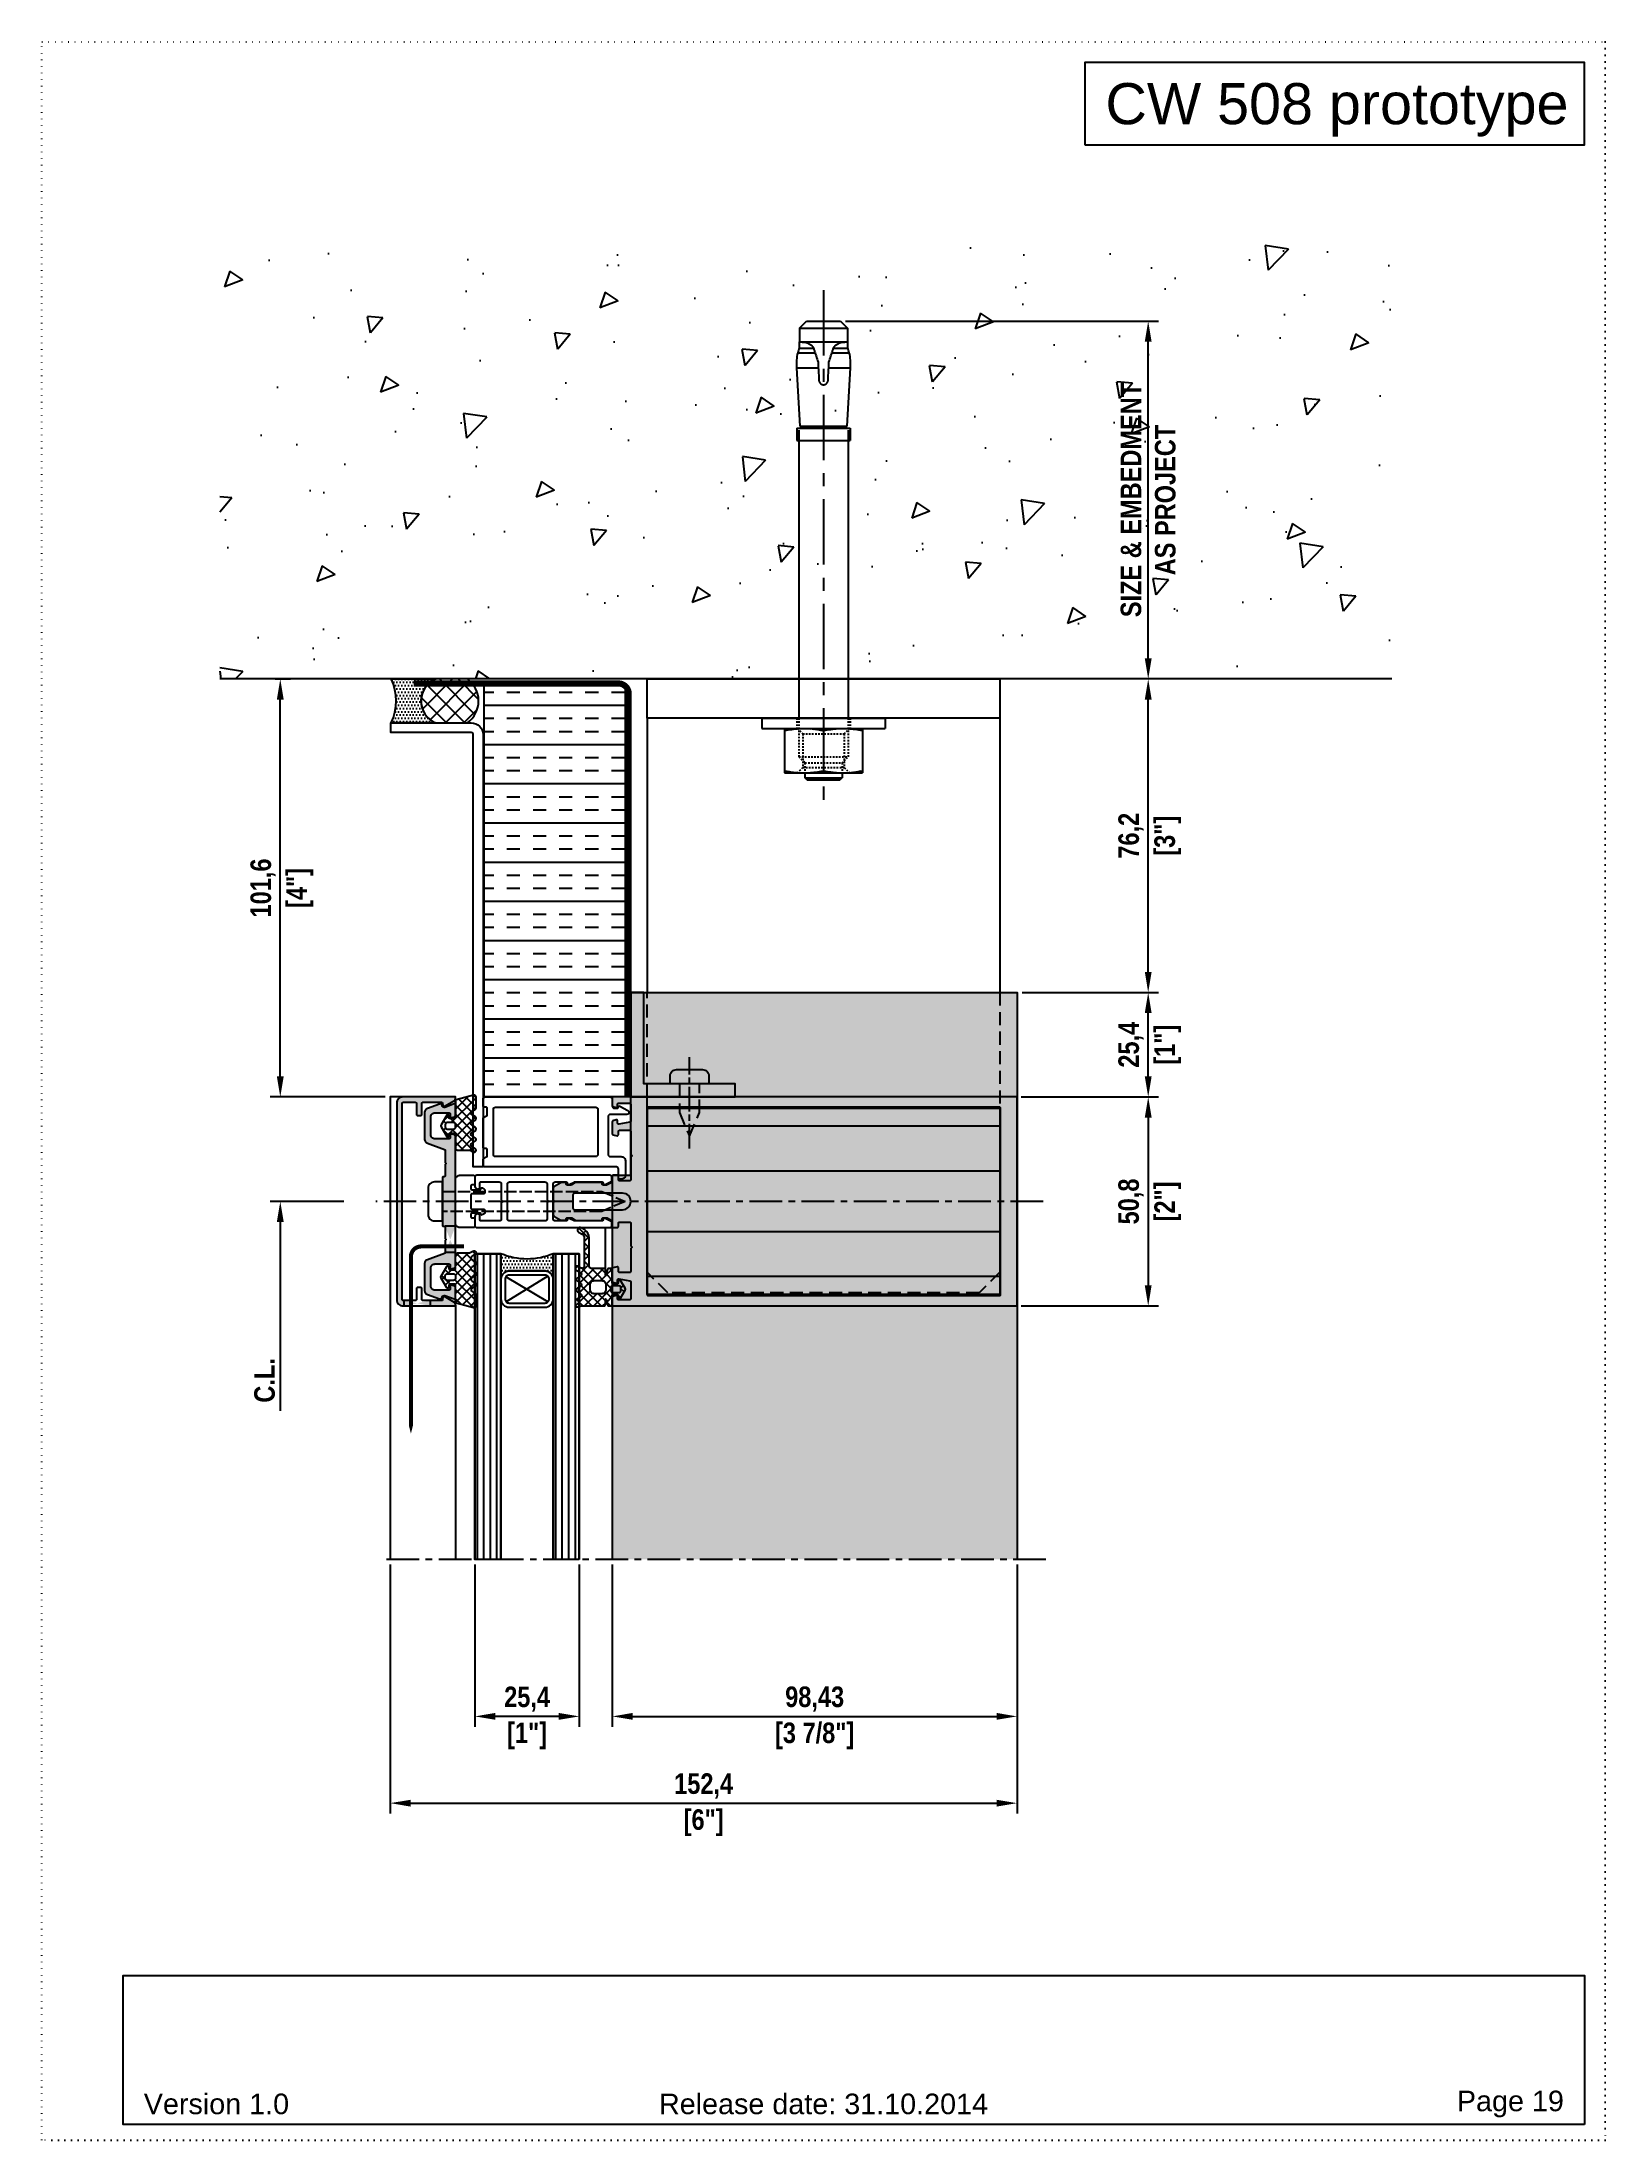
# Model space of a CAD drawing. Header units: millimetres. Extents: x -17234 to -8874, y -2869 to 1211.
# Drawn here: x -14574 to -14194, y -829 to -319 of the extents above; entities that cross this region are included whole.
import ezdxf
from ezdxf.enums import TextEntityAlignment as Align

# ---------------------------------------------------------------- set-up
doc = ezdxf.new("R2010")
doc.units = ezdxf.units.MM
for name, pattern in [('ACAD_ISO07W100', [3, 0, -3]), ('AM_ISO02W050x2', [3.75, 3, -0.75]), ('AM_ISO08W050x2', [9, 6, -0.75, 1.5, -0.75]), ('CENTER', [50.8, 31.75, -6.35, 6.35, -6.35]), ('DASHED', [19.05, 12.7, -6.35]), ('DASHED2', [9.525, 6.35, -3.175]), ('PHL_CENTER', [0.75, 0.4, -0.35]), ('PHL_THICK', [0])]:
    doc.linetypes.add(name, pattern=pattern)
doc.layers.get('Defpoints').update_dxf_attribs({"linetype": 'ACAD_ISO07W100', "true_color": 0x105689})
for name, color, linetype in [('By Others', 9, 'Continuous'), ('Centerline', 6, 'CENTER'), ('Dim', 5, 'Continuous'), ('Drain Path', 6, 'Continuous'), ('Gasket EPDM', 32, 'Continuous'), ('Gasket Silicone', 20, 'Continuous'), ('Glass', 4, 'Continuous'), ('Insulation', 9, 'Continuous'), ('Profile', 1, 'Continuous'), ('Profile View', 9, 'Continuous'), ('PVC Spacer', 3, 'Continuous'), ('Screw', 9, 'Continuous'), ('Text', 2, 'Continuous'), ('Thermal Break', 3, 'Continuous')]:
    doc.layers.add(name, color=color, linetype=linetype)
doc.styles.get("Standard").update_dxf_attribs({"font": 'arial.ttf'})
doc.styles.add('TXT', font='techb___.ttf')
doc.dimstyles.new('ISO-25$0', dxfattribs={"dimtxt": 2.5, "dimasz": 2.5, "dimexe": 1.25, "dimexo": 0.625, "dimtad": 1, "dimtxsty": 'TXT', "dimcen": 2.5, "dimclrd": 5, "dimclre": 5, "dimclrt": 2, "dimadec": 0, "dimazin": 0, "dimtfac": 1, "dimtmove": 0, "dimatfit": 3, "dimfxl": 1, "dimarcsym": 0})

msp = doc.modelspace()

# ---------------------------------------------------------------- texts
at = {"layer": 'Text', "color": 1, "ltscale": 0.5}
msp.add_text('CW 508 prototype ', height=10, dxfattribs=at).set_placement((-14199.331, -329.239), align=Align.TOP_RIGHT)
at = {"layer": 'Text', "color": 1, "ltscale": 0.5, "char_height": 5}
for s, width, insert, attachment_point in [('Version 1.0', 35.05, (-14549.578, -820.489), 4), ('Release date: 31.10.2014', 79.71576, (-14384.331, -820.489), 5), ('Page 19', 25.76623, (-14204.331, -820.489), 6)]:
    msp.add_mtext_dynamic_manual_height_columns(s, width=width, gutter_width=12.5, heights=[0], dxfattribs=dict(at, insert=insert, attachment_point=attachment_point))

# ---------------------------------------------------------------- blocks, each defined once
blk = doc.blocks.new('*U4')
at = {"layer": 'Glass', "ltscale": 0.5}
h = blk.add_hatch(dxfattribs=at)
h.set_pattern_fill('ANSI31', color=5, scale=0.5, angle=45)
h.set_pattern_definition([(90, (0, -0.7), (-1.5875, 3e-16), [])])
h.paths.add_polyline_path([(0, 74.3), (6.35, 74.3), (6.35, 0), (0, 0)])
h.paths.add_polyline_path([(25.4, 0), (19.05, 0), (19.05, 74.3), (25.4, 74.3)])
at = {"layer": 'Glass'}
h = blk.add_hatch(dxfattribs=at)
h.set_pattern_fill('DOTS', color=9, scale=0.5)
h.set_pattern_definition([(0, (-1613.78865, -1630.7913), (0.396875, 0.79375), [0, -0.79375])])
h.paths.add_polyline_path([(17.05, 4.2), (8.35, 4.2, -0.414214), (6.35, 6.2), (6.35, 0, -0.20587), (19.05, 0), (19.05, 6.2, -0.414214)])
at = {"layer": 'Defpoints', "linetype": 'ByBlock', "ltscale": 0.5}
for points in [[(0, 74.3), (6.35, 74.3), (6.35, 0), (0, 0)], [(25.4, 0), (19.05, 0), (19.05, 74.3), (25.4, 74.3)]]:
    blk.add_lwpolyline(points, close=True, dxfattribs=at)
at = {"layer": 'Glass'}
for points in [[(0, 74.3), (0, 0), (6.35, 0), (6.35, 74.3)], [(19.05, 74.3), (19.05, 0), (25.4, 0), (25.4, 74.3)]]:
    blk.add_lwpolyline(points, dxfattribs=at)
at = {"layer": 'Glass', "color": 3}
for points in [[(19.05, 6.2), (19.05, 11, 0.414214), (17.05, 13), (8.35, 13, 0.414214), (6.35, 11), (6.35, 6.2, 0.414214), (8.35, 4.2), (17.05, 4.2, 0.414214)], [(18.05, 6.2), (18.05, 11, 0.414214), (17.05, 12), (8.35, 12, 0.414214), (7.35, 11), (7.35, 6.2, 0.414214), (8.35, 5.2), (17.05, 5.2, 0.414214)]]:
    blk.add_lwpolyline(points, format="xyb", close=True, dxfattribs=at)
at = {"layer": 'Glass', "color": 9}
for points in [[(7.64, 5.49), (17.76, 11.71)], [(7.64, 11.71), (17.86, 5.62)]]:
    blk.add_lwpolyline(points, dxfattribs=at)
blk.add_lwpolyline([(6.35, 0, -0.20587), (19.05, 0), (19.05, 6.2, -0.414214), (17.05, 4.2), (8.35, 4.2, -0.414214), (6.35, 6.2)], format="xyb", close=True, dxfattribs=at)
blk = doc.blocks.new('*D20')
at = {"layer": 'Defpoints', "color": 0, "ltscale": 0.5, "transparency": 16777216}
for p in [(-14499.72, -601.09), (-14516.39, -688.09), (-14499.72, -688.09)]:
    blk.add_point(p, dxfattribs=at)
at = {"layer": 'Dim', "color": 5, "lineweight": -2, "ltscale": 0.5, "transparency": 16777216}
for p, q in [((-14500.97, -601.09), (-14518.89, -601.09)), ((-14516.39, -606.09), (-14516.39, -651.96))]:
    blk.add_line(p, q, dxfattribs=at)
at = {"layer": 'Dim', "color": 5, "ltscale": 0.5, "transparency": 16777216}
blk.add_solid([(-14517.23, -606.09), (-14515.56, -606.09), (-14516.39, -601.09)], dxfattribs=at)
at = {"layer": 'Dim', "color": 2, "ltscale": 0.5, "transparency": 16777216, "insert": (-14520.19, -644.59), "char_height": 5, "attachment_point": 5, "rotation": 90, "style": 'TXT'}
blk.add_mtext('C.L.', dxfattribs=at)
blk = doc.blocks.new('*D23')
at = {"layer": 'Defpoints', "color": 0, "transparency": 16777216}
for p in [(-14435.69, -688.09), (-14337.27, -688.09), (-14337.27, -726.26)]:
    blk.add_point(p, dxfattribs=at)
at = {"layer": 'Dim', "color": 5, "lineweight": -2, "transparency": 16777216}
for p, q in [((-14435.69, -689.34), (-14435.69, -728.76)), ((-14337.27, -689.34), (-14337.27, -728.76)), ((-14430.69, -726.26), (-14342.27, -726.26))]:
    blk.add_line(p, q, dxfattribs=at)
at = {"layer": 'Dim', "color": 5, "transparency": 16777216}
for points in [[(-14430.69, -725.42), (-14430.69, -727.09), (-14435.69, -726.26)], [(-14342.27, -725.42), (-14342.27, -727.09), (-14337.27, -726.26)]]:
    blk.add_solid(points, dxfattribs=at)
at = {"layer": 'Dim', "color": 2, "transparency": 16777216, "char_height": 5, "attachment_point": 5, "style": 'TXT'}
for s, insert in [('98,43', (-14386.48, -722.05)), ('[3 7/8"]', (-14386.48, -731))]:
    blk.add_mtext(s, dxfattribs=dict(at, insert=insert))
blk = doc.blocks.new('*D24')
at = {"layer": 'Defpoints', "color": 0, "transparency": 16777216}
for p in [(-14489.67, -688.09), (-14337.27, -688.09), (-14337.27, -747.35)]:
    blk.add_point(p, dxfattribs=at)
at = {"layer": 'Dim', "color": 5, "lineweight": -2, "transparency": 16777216}
for p, q in [((-14489.67, -689.34), (-14489.67, -749.85)), ((-14337.27, -689.34), (-14337.27, -749.85)), ((-14484.67, -747.35), (-14342.27, -747.35))]:
    blk.add_line(p, q, dxfattribs=at)
at = {"layer": 'Dim', "color": 5, "transparency": 16777216}
for points in [[(-14484.67, -746.52), (-14484.67, -748.19), (-14489.67, -747.35)], [(-14342.27, -746.52), (-14342.27, -748.19), (-14337.27, -747.35)]]:
    blk.add_solid(points, dxfattribs=at)
at = {"layer": 'Dim', "color": 2, "transparency": 16777216, "char_height": 5, "attachment_point": 5, "style": 'TXT'}
for s, insert in [('152,4', (-14413.47, -743.16)), ('[6"]', (-14413.47, -752.1))]:
    blk.add_mtext(s, dxfattribs=dict(at, insert=insert))
blk = doc.blocks.new('*D21')
at = {"layer": 'Defpoints', "color": 0, "transparency": 16777216}
for p in [(-14469.09, -688.09), (-14443.69, -688.09), (-14469.09, -726.26)]:
    blk.add_point(p, dxfattribs=at)
at = {"layer": 'Dim', "color": 5, "lineweight": -2, "transparency": 16777216}
for p, q in [((-14469.09, -689.34), (-14469.09, -728.76)), ((-14443.69, -689.34), (-14443.69, -728.76)), ((-14448.69, -726.26), (-14464.09, -726.26))]:
    blk.add_line(p, q, dxfattribs=at)
at = {"layer": 'Dim', "color": 5, "transparency": 16777216}
for points in [[(-14464.09, -725.42), (-14464.09, -727.09), (-14469.09, -726.26)], [(-14448.69, -725.42), (-14448.69, -727.09), (-14443.69, -726.26)]]:
    blk.add_solid(points, dxfattribs=at)
at = {"layer": 'Dim', "color": 2, "transparency": 16777216, "char_height": 5, "attachment_point": 5, "style": 'TXT'}
for s, insert in [('25,4', (-14456.39, -722.07)), ('[1"]', (-14456.39, -731))]:
    blk.add_mtext(s, dxfattribs=dict(at, insert=insert))
blk = doc.blocks.new('*D22')
at = {"layer": 'Defpoints', "color": 0, "transparency": 16777216}
for p in [(-14337.52, -575.69), (-14337.52, -626.49), (-14305.39, -626.49)]:
    blk.add_point(p, dxfattribs=at)
at = {"layer": 'Dim', "color": 5, "lineweight": -2, "transparency": 16777216}
for p, q in [((-14336.27, -575.69), (-14302.89, -575.69)), ((-14305.39, -580.69), (-14305.39, -621.49)), ((-14336.27, -626.49), (-14302.89, -626.49))]:
    blk.add_line(p, q, dxfattribs=at)
at = {"layer": 'Dim', "color": 5, "transparency": 16777216}
for points in [[(-14306.22, -580.69), (-14304.56, -580.69), (-14305.39, -575.69)], [(-14306.22, -621.49), (-14304.56, -621.49), (-14305.39, -626.49)]]:
    blk.add_solid(points, dxfattribs=at)
at = {"layer": 'Dim', "color": 2, "transparency": 16777216, "char_height": 5, "attachment_point": 5, "rotation": 90, "style": 'TXT'}
for s, insert in [('50,8', (-14309.59, -601.09)), ('[2"]', (-14300.64, -601.09))]:
    blk.add_mtext(s, dxfattribs=dict(at, insert=insert))
blk = doc.blocks.new('*D25')
at = {"layer": 'Defpoints', "color": 0, "transparency": 16777216}
for p in [(-14518.89, -474.09), (-14516.39, -474.09), (-14489.67, -575.69)]:
    blk.add_point(p, dxfattribs=at)
at = {"layer": 'Dim', "color": 5, "lineweight": -2, "transparency": 16777216}
for p, q in [((-14517.64, -474.09), (-14513.89, -474.09)), ((-14516.39, -570.69), (-14516.39, -479.09)), ((-14490.92, -575.69), (-14518.89, -575.69))]:
    blk.add_line(p, q, dxfattribs=at)
at = {"layer": 'Dim', "color": 5, "transparency": 16777216}
for points in [[(-14517.23, -479.09), (-14515.56, -479.09), (-14516.39, -474.09)], [(-14517.23, -570.69), (-14515.56, -570.69), (-14516.39, -575.69)]]:
    blk.add_solid(points, dxfattribs=at)
at = {"layer": 'Dim', "color": 2, "transparency": 16777216, "char_height": 5, "attachment_point": 5, "rotation": 90, "style": 'TXT'}
for s, insert in [('101,6', (-14520.58, -524.89)), ('[4"]', (-14511.64, -524.89))]:
    blk.add_mtext(s, dxfattribs=dict(at, insert=insert))
blk = doc.blocks.new('*D26')
at = {"layer": 'Defpoints', "color": 0, "transparency": 16777216}
for p in [(-14337.27, -550.29), (-14305.39, -550.29), (-14337.52, -575.69)]:
    blk.add_point(p, dxfattribs=at)
at = {"layer": 'Dim', "color": 5, "lineweight": -2, "transparency": 16777216}
for p, q in [((-14336.02, -550.29), (-14302.89, -550.29)), ((-14305.39, -570.69), (-14305.39, -555.29)), ((-14336.27, -575.69), (-14302.89, -575.69))]:
    blk.add_line(p, q, dxfattribs=at)
at = {"layer": 'Dim', "color": 5, "transparency": 16777216}
for points in [[(-14306.22, -555.29), (-14304.56, -555.29), (-14305.39, -550.29)], [(-14306.22, -570.69), (-14304.56, -570.69), (-14305.39, -575.69)]]:
    blk.add_solid(points, dxfattribs=at)
at = {"layer": 'Dim', "color": 2, "transparency": 16777216, "char_height": 5, "attachment_point": 5, "rotation": 90, "style": 'TXT'}
for s, insert in [('25,4', (-14309.58, -562.99)), ('[1"]', (-14300.64, -562.99))]:
    blk.add_mtext(s, dxfattribs=dict(at, insert=insert))
blk = doc.blocks.new('*D27')
at = {"layer": 'Defpoints', "color": 0, "transparency": 16777216}
for p in [(-14305.39, -474.09), (-14298.53, -474.09), (-14337.27, -550.29)]:
    blk.add_point(p, dxfattribs=at)
at = {"layer": 'Dim', "color": 5, "lineweight": -2, "transparency": 16777216}
for p, q in [((-14299.78, -474.09), (-14307.89, -474.09)), ((-14305.39, -545.29), (-14305.39, -479.09)), ((-14336.02, -550.29), (-14302.89, -550.29))]:
    blk.add_line(p, q, dxfattribs=at)
at = {"layer": 'Dim', "color": 5, "transparency": 16777216}
for points in [[(-14306.22, -479.09), (-14304.56, -479.09), (-14305.39, -474.09)], [(-14306.22, -545.29), (-14304.56, -545.29), (-14305.39, -550.29)]]:
    blk.add_solid(points, dxfattribs=at)
at = {"layer": 'Dim', "color": 2, "transparency": 16777216, "char_height": 5, "attachment_point": 5, "rotation": 90, "style": 'TXT'}
for s, insert in [('76,2', (-14309.58, -512.19)), ('[3"]', (-14300.64, -512.19))]:
    blk.add_mtext(s, dxfattribs=dict(at, insert=insert))
blk = doc.blocks.new('*D28')
at = {"layer": 'Defpoints', "color": 0, "transparency": 16777216}
for p in [(-14380.23, -387.1), (-14305.39, -387.1), (-14298.53, -474.09)]:
    blk.add_point(p, dxfattribs=at)
at = {"layer": 'Dim', "color": 5, "lineweight": -2, "transparency": 16777216}
for p, q in [((-14378.98, -387.1), (-14302.89, -387.1)), ((-14305.39, -469.09), (-14305.39, -392.1)), ((-14299.78, -474.09), (-14307.89, -474.09))]:
    blk.add_line(p, q, dxfattribs=at)
at = {"layer": 'Dim', "color": 5, "transparency": 16777216}
for points in [[(-14306.22, -392.1), (-14304.56, -392.1), (-14305.39, -387.1)], [(-14306.22, -469.09), (-14304.56, -469.09), (-14305.39, -474.09)]]:
    blk.add_solid(points, dxfattribs=at)
at = {"layer": 'Dim', "color": 2, "transparency": 16777216, "insert": (-14305.39, -430.59), "char_height": 5, "attachment_point": 5, "rotation": 90, "style": 'TXT'}
blk.add_mtext('SIZE & EMBEDMENT\\PAS PROJECT', dxfattribs=at)
blk = doc.blocks.new('EGG - 01')
at = {"layer": 'Gasket EPDM', "ltscale": 0.5}
h = blk.add_hatch(dxfattribs=at)
h.set_pattern_fill('ANSI37', color=5, scale=0.5, style=0)
h.set_pattern_definition([(45, (16931.764, 552.2421), (-1.12253202, 1.12253202), []), (135, (16931.764, 552.2421), (-1.12253202, -1.12253202), [])])
edge = h.paths.add_edge_path()
edge.add_arc((7, -0.75), 0.5, 300, 420)
edge.add_line((7.25, -0.31), (6.52, 0.11))
edge.add_arc((6.77, 0.54), 0.5, 120, 240, ccw=False)
edge.add_line((6.52, 0.98), (7.25, 1.4))
edge.add_arc((7, 1.83), 0.5, 300, 420)
edge.add_line((7.25, 2.26), (6.52, 2.69))
edge.add_arc((6.77, 3.12), 0.5, 120, 240, ccw=False)
edge.add_line((6.52, 3.55), (7.25, 3.98))
edge.add_arc((7, 4.41), 0.5, 300, 360)
edge.add_line((7.5, 4.41), (7.5, 7))
edge.add_arc((7, 7), 0.5, 0, 105)
edge.add_line((6.87, 7.48), (2.69, 6.36))
edge.add_arc((2.75, 6.12), 0.25, 105, 180)
edge.add_line((2.5, 6.12), (2.5, 2))
edge.add_arc((2.25, 2), 0.25, 270, 360, ccw=False)
edge.add_line((2.25, 1.75), (1.17, 1.75))
edge.add_arc((1.17, 2), 0.25, 180, 270, ccw=False)
edge.add_line((0.92, 2), (0.92, 2.45))
edge.add_arc((0.62, 2.45), 0.3, 0, 150)
edge.add_line((0.36, 2.6), (-1, 0.25))
edge.add_arc((-0.57, 0), 0.5, 150, 210)
edge.add_line((-1, -0.25), (0.36, -2.6))
edge.add_arc((0.62, -2.45), 0.3, 210, 360)
edge.add_line((0.92, -2.45), (0.92, -2))
edge.add_arc((1.17, -2), 0.25, 90, 180, ccw=False)
edge.add_line((1.17, -1.75), (2.25, -1.75))
edge.add_arc((2.25, -2), 0.25, 0, 90, ccw=False)
edge.add_line((2.5, -2), (2.5, -5.38))
edge.add_arc((3, -5.38), 0.5, 180, 270)
edge.add_line((3, -5.88), (5.83, -5.88))
edge.add_arc((5.83, -6.38), 0.5, 60, 90, ccw=False)
edge.add_line((6.08, -5.94), (6.75, -6.33))
edge.add_arc((7, -5.9), 0.5, 240, 420)
edge.add_line((7.25, -5.47), (6.52, -5.05))
edge.add_arc((6.77, -4.61), 0.5, 120, 240, ccw=False)
edge.add_line((6.52, -4.18), (7.25, -3.76))
edge.add_arc((7, -3.32), 0.5, 300, 420)
edge.add_line((7.25, -2.89), (6.52, -2.47))
edge.add_arc((6.77, -2.03), 0.5, 120, 240, ccw=False)
edge.add_line((6.52, -1.6), (7.25, -1.18))
edge = h.paths.add_edge_path(flags=16)
edge.add_arc((0.5, -0.3), 0.5, 180, 270)
edge.add_line((0.5, -0.8), (2.01, -0.8))
edge.add_arc((2.01, -0.3), 0.5, 270, 360)
edge.add_line((2.51, -0.3), (2.51, 0.3))
edge.add_arc((2.01, 0.3), 0.5, 0, 90)
edge.add_line((2.01, 0.8), (0.5, 0.8))
edge.add_arc((0.5, 0.3), 0.5, 90, 180)
edge.add_line((0, 0.3), (0, -0.3))
for points in [[(7.25, -1.18, 0.57735), (7.25, -0.31), (6.52, 0.11, -0.57735), (6.52, 0.98), (7.25, 1.4, 0.57735), (7.25, 2.26), (6.52, 2.69, -0.57735), (6.52, 3.55), (7.25, 3.98, 0.267949), (7.5, 4.41), (7.5, 7, 0.493145), (6.87, 7.48), (2.69, 6.36, 0.339454), (2.5, 6.12), (2.5, 2, -0.414214), (2.25, 1.75), (1.17, 1.75, -0.414214), (0.92, 2), (0.92, 2.45, 0.767327), (0.36, 2.6), (-1, 0.25, 0.267949), (-1, -0.25), (0.36, -2.6, 0.767327), (0.92, -2.45), (0.92, -2, -0.414214), (1.17, -1.75), (2.25, -1.75, -0.414214), (2.5, -2), (2.5, -5.38, 0.414214), (3, -5.88), (5.83, -5.88, -0.131652), (6.08, -5.94), (6.75, -6.33, 1), (7.25, -5.47), (6.52, -5.05, -0.57735), (6.52, -4.18), (7.25, -3.76, 0.57735), (7.25, -2.89), (6.52, -2.47, -0.57735), (6.52, -1.6)], [(0, -0.3, 0.414214), (0.5, -0.8), (2.01, -0.8, 0.414214), (2.51, -0.3), (2.51, 0.3, 0.414214), (2.01, 0.8), (0.5, 0.8, 0.414214), (0, 0.3)]]:
    blk.add_lwpolyline(points, format="xyb", close=True, dxfattribs=at)
blk = doc.blocks.new('GG - 01')
at = {"layer": 'Gasket EPDM', "ltscale": 0.5}
h = blk.add_hatch(dxfattribs=at)
h.set_pattern_fill('ANSI37', color=5, scale=0.5, style=0)
h.set_pattern_definition([(45, (16923.136, 487.5036), (-1.12253202, 1.12253202), []), (135, (16923.136, 487.5036), (-1.12253202, -1.12253202), [])])
edge = h.paths.add_edge_path(flags=16)
edge.add_arc((-2.46, -4.83), 1, -90, 0, ccw=False)
edge.add_line((-2.46, -5.83), (-4.47, -5.83))
edge.add_arc((-4.47, -4.83), 1, 180, 270, ccw=False)
edge.add_line((-5.47, -4.83), (-5.47, -3.8))
edge.add_arc((-4.47, -3.8), 1, 90, 180, ccw=False)
edge.add_line((-4.47, -2.8), (-2.46, -2.8))
edge.add_arc((-2.46, -3.8), 1, 0, 90, ccw=False)
edge.add_line((-1.46, -3.8), (-1.46, -4.83))
edge = h.paths.add_edge_path()
edge.add_arc((-8, -7.46), 0.5, 300, 420)
edge.add_line((-7.75, -7.03), (-8.48, -6.6))
edge.add_arc((-8.23, -6.17), 0.5, 120, 240, ccw=False)
edge.add_line((-8.48, -5.74), (-7.75, -5.31))
edge.add_arc((-8, -4.88), 0.5, 300, 420)
edge.add_line((-7.75, -4.45), (-8.48, -4.03))
edge.add_arc((-8.23, -3.59), 0.5, 120, 240, ccw=False)
edge.add_line((-8.48, -3.16), (-7.75, -2.74))
edge.add_arc((-8, -2.3), 0.5, 300, 420)
edge.add_line((-7.75, -1.87), (-8.87, -1.22))
edge.add_arc((-8.75, -1), 0.25, 180, 240, ccw=False)
edge.add_line((-9, -1), (-9, 0))
edge.add_arc((-8.5, 0), 0.5, 75, 180, ccw=False)
edge.add_line((-8.37, 0.48), (-7.53, 0.26))
edge.add_arc((-7.47, 0.5), 0.25, 255, 270)
edge.add_line((-7.47, 0.25), (-1.91, 0.25))
edge.add_arc((-1.91, 0), 0.25, 0, 90, ccw=False)
edge.add_line((-1.66, 0), (-1.66, -1.36))
edge.add_arc((-1.56, -1.36), 0.1, 180, 350)
edge.add_line((-1.46, -1.37), (-1.24, -0.16))
edge.add_arc((-0.75, -0.25), 0.5, 90, 170, ccw=False)
edge.add_line((-0.75, 0.25), (-0.25, 0.25))
edge.add_arc((-0.25, 0), 0.25, 0, 90, ccw=False)
edge.add_line((0, 0), (0, -2.25))
edge.add_arc((0.25, -2.25), 0.25, 180, 270)
edge.add_line((0.25, -2.5), (1.2, -2.5))
edge.add_arc((1.2, -2.24), 0.258, 269.7084, 358.2435)
edge.add_line((1.46, -2.25), (1.46, -1.8))
edge.add_arc((1.76, -1.8), 0.3, 30, 180, ccw=False)
edge.add_line((2.02, -1.65), (3.12, -3.55))
edge.add_arc((2.69, -3.8), 0.5, -30, 30, ccw=False)
edge.add_line((3.12, -4.05), (2.02, -5.95))
edge.add_arc((1.76, -5.8), 0.3, 180, 330, ccw=False)
edge.add_line((1.46, -5.8), (1.46, -5.35))
edge.add_arc((1.2, -5.36), 0.258, 1.7565, 90.2916)
edge.add_line((1.2, -5.1), (0.25, -5.1))
edge.add_arc((0.25, -5.35), 0.25, 90, 180)
edge.add_line((0, -5.35), (0, -8.63))
edge.add_arc((-0.25, -8.63), 0.25, -90, 0, ccw=False)
edge.add_line((-0.25, -8.88), (-0.75, -8.88))
edge.add_arc((-0.75, -8.38), 0.5, 190, 270, ccw=False)
edge.add_line((-1.24, -8.46), (-1.46, -7.25))
edge.add_arc((-1.56, -7.27), 0.1, 10, 180)
edge.add_line((-1.66, -7.27), (-1.66, -8.63))
edge.add_arc((-1.91, -8.63), 0.25, -90, 0, ccw=False)
edge.add_line((-1.91, -8.88), (-5.1, -8.88))
edge.add_arc((-5.1, -9.38), 0.5, 90, 180)
edge.add_line((-5.6, -9.38), (-5.6, -16.31))
edge.add_arc((-7.8, -16.31), 2.2, 300, 360, ccw=False)
edge.add_line((-6.7, -18.21), (-7.58, -18.72))
edge.add_arc((-7.88, -18.2), 0.6, 120, 300, ccw=False)
edge.add_line((-8.18, -17.68), (-7.3, -17.17))
edge.add_arc((-7.8, -16.31), 1, 300, 360)
edge.add_line((-6.8, -16.31), (-6.8, -9.38))
edge.add_arc((-7.3, -9.38), 0.5, 360, 450)
edge.add_line((-7.3, -8.88), (-7.32, -8.88))
edge.add_arc((-7.32, -9.38), 0.5, 90, 120)
edge.add_line((-7.57, -8.94), (-8.25, -9.33))
edge.add_arc((-8.5, -8.9), 0.5, 120, 300, ccw=False)
edge.add_line((-8.75, -8.47), (-7.75, -7.89))
edge = h.paths.add_edge_path(flags=16)
edge.add_arc((1.62, -4.1), 0.5, -90, 0, ccw=False)
edge.add_line((1.62, -4.6), (0.11, -4.6))
edge.add_arc((0.11, -4.1), 0.5, 180, 270, ccw=False)
edge.add_line((-0.39, -4.1), (-0.39, -3.5))
edge.add_arc((0.11, -3.5), 0.5, 90, 180, ccw=False)
edge.add_line((0.11, -3), (1.62, -3))
edge.add_arc((1.62, -3.5), 0.5, 0, 90, ccw=False)
edge.add_line((2.12, -3.5), (2.12, -4.1))
blk.add_lwpolyline([(-7.75, -7.89, 0.57735), (-7.75, -7.03), (-8.48, -6.6, -0.57735), (-8.48, -5.74), (-7.75, -5.31, 0.57735), (-7.75, -4.45), (-8.48, -4.03, -0.57735), (-8.48, -3.16), (-7.75, -2.74, 0.57735), (-7.75, -1.87), (-8.87, -1.22, -0.267949), (-9, -1), (-9, 0), (-9, 0, -0.493145), (-8.37, 0.48), (-7.53, 0.26, 0.065543), (-7.47, 0.25), (-1.91, 0.25, -0.414214), (-1.66, 0), (-1.66, -1.36, 0.916331), (-1.46, -1.37), (-1.24, -0.16, -0.36397), (-0.75, 0.25), (-0.25, 0.25, -0.414214), (0, 0), (0, -2.25, 0.414214), (0.25, -2.5), (1.2, -2.5, 0.406745), (1.46, -2.25), (1.46, -1.8, -0.767327), (2.02, -1.65), (3.12, -3.55, -0.267949), (3.12, -4.05), (2.02, -5.95, -0.767327), (1.46, -5.8), (1.46, -5.35, 0.406745), (1.2, -5.1), (0.25, -5.1, 0.414214), (0, -5.35), (0, -8.63, -0.414214), (-0.25, -8.88), (-0.75, -8.88, -0.36397), (-1.24, -8.46), (-1.46, -7.25, 0.916331), (-1.66, -7.27), (-1.66, -8.63, -0.414214), (-1.91, -8.88), (-5.1, -8.88, 0.414214), (-5.6, -9.38), (-5.6, -16.31, -0.267949), (-6.7, -18.21), (-7.58, -18.72, -1), (-8.18, -17.68), (-7.3, -17.17, 0.267949), (-6.8, -16.31), (-6.8, -9.38, 0.414214), (-7.3, -8.88), (-7.32, -8.88, 0.131652), (-7.57, -8.94), (-8.25, -9.33, -1), (-8.75, -8.47), (-8.75, -8.47), (-7.75, -7.89, 0.267949)], format="xyb", dxfattribs=at)
for points in [[(-1.46, -4.83, -0.414214), (-2.46, -5.83), (-4.47, -5.83, -0.414214), (-5.47, -4.83), (-5.47, -3.8, -0.414214), (-4.47, -2.8), (-2.46, -2.8, -0.414214), (-1.46, -3.8)], [(2.12, -4.1, -0.414214), (1.62, -4.6), (0.11, -4.6, -0.414214), (-0.39, -4.1), (-0.39, -3.5, -0.414214), (0.11, -3), (1.62, -3, -0.414214), (2.12, -3.5)]]:
    blk.add_lwpolyline(points, format="xyb", close=True, dxfattribs=at)

# ---------------------------------------------------------------- dimensions: what is measured, and where the dimension line sits
at = {"layer": 'Dim'}
dim = msp.add_linear_dim(base=(-14305.391, -387.099), p1=(-14298.528, -474.086), p2=(-14380.231, -387.099), angle=90, text='SIZE & EMBEDMENT\\XAS PROJECT', dimstyle='ISO-25$0', override={"dimscale": 2, "dimpost": '\\X'}, dxfattribs=at)
dim.commit()
dim.dimension.update_dxf_attribs({"geometry": '*D28', "text_midpoint": (-14305.391, -430.592), "dimtype": 160})
for base, p1, p2, picture, middle in [((-14516.392, -474.086), (-14489.668, -575.686), (-14518.892, -474.086), '*D25', (-14516.392, -524.886)), ((-14305.391, -474.086), (-14337.268, -550.286), (-14298.528, -474.086), '*D27', (-14305.391, -512.186)), ((-14305.391, -550.286), (-14337.518, -575.686), (-14337.268, -550.286), '*D26', (-14305.391, -562.986)), ((-14305.391, -626.486), (-14337.518, -575.686), (-14337.518, -626.486), '*D22', (-14305.391, -601.086))]:
    dim = msp.add_linear_dim(base=base, p1=p1, p2=p2, angle=90, dimstyle='ISO-25$0', override={"dimscale": 2, "dimpost": '\\X'}, dxfattribs=at)
    dim.commit()
    dim.dimension.update_dxf_attribs({"geometry": picture, "text_midpoint": middle})
at = {"layer": 'Dim', "ltscale": 0.5}
dim = msp.add_linear_dim(base=(-14516.392, -688.086), p1=(-14499.724, -601.086), p2=(-14499.724, -688.086), angle=90, text='C.L.', dimstyle='ISO-25$0', override={"dimscale": 2, "dimpost": '\\X', "dimse2": 1, "dimsd2": 1}, dxfattribs=at)
dim.commit()
dim.dimension.update_dxf_attribs({"geometry": '*D20', "text_midpoint": (-14520.189, -644.586)})
at = {"layer": 'Dim'}
for base, p1, p2, picture, middle in [((-14337.268, -747.352), (-14489.668, -688.086), (-14337.268, -688.086), '*D24', (-14413.468, -747.352)), ((-14469.093, -726.256), (-14443.693, -688.086), (-14469.093, -688.086), '*D21', (-14456.393, -726.256)), ((-14337.268057101, -726.256243382), (-14435.693057101, -688.085684122), (-14337.268057101, -688.085684122), '*D23', (-14386.480557101, -726.256243382))]:
    dim = msp.add_linear_dim(base=base, p1=p1, p2=p2, dimstyle='ISO-25$0', override={"dimscale": 2, "dimpost": '\\X'}, dxfattribs=at)
    dim.commit()
    dim.dimension.update_dxf_attribs({"geometry": picture, "text_midpoint": middle})

# ---------------------------------------------------------------- hatches: boundary and pattern name
at = {"layer": 'By Others'}
h = msp.add_hatch(dxfattribs=at)
h.set_pattern_fill('AR-CONC', color=256, scale=0.25, angle=180)
h.set_pattern_definition([(230, (-29148.66, -607.757), (-45.54617, 3.98477), [4.7625, -52.3875]), (175, (-29148.66, -607.757), (8.81086, -47.76421), [3.81, -41.91015]), (280.45144, (-29152.457, -607.424), (-36.73531, -43.77944), [4.0475, -44.52256]), (226.1842, (-29148.66, -620.457), (-67.76976, 10.51058), [7.14375, -78.58125]), (276.63556, (-29154.31, -619.58), (-59.35103, -61.85653), [6.07126, -66.7839]), (171.18415, (-29148.66, -620.46), (-59.35103, -61.85653), [5.715, -62.86493]), (201, (-29155.01, -617.28), (-37.9036, 25.5663), [4.7625, -52.3875]), (146, (-29155.01, -617.28), (-15.4505, -46.04699), [3.81, -41.91]), (251.45144, (-29158.17, -615.15), (-53.3541, -20.48069), [4.0475, -44.52248]), (217.5, (-29148.661, -607.757), (-0.77215, -21.13876), [0, -41.402, 0, -42.545, 0, -42.06875]), (187.5, (-29148.66, -607.757), (-16.704916, -25.045144), [0, -24.257, 0, -40.4495, 0, -16.03375]), (147.5, (-29134.5, -607.757), (-33.897649, 1.432186), [0, -15.875, 0, -49.53, 0, -65.7225]), (137.5, (-29128.15, -607.757), (-37.032295, -6.35662), [0, -20.6375, 0, -32.893, 0, -46.6725])])
h.paths.add_polyline_path([(-14246.194, -368.678), (-14531.081, -368.678), (-14531.081, -474.086), (-14246.194, -474.086)])
at = {"layer": 'Gasket Silicone', "ltscale": 0.5}
h = msp.add_hatch(dxfattribs=at)
h.set_pattern_fill('DOTS', color=256, scale=0.5)
h.set_pattern_definition([(0, (-15305.9808, -2012.3924), (0.396875, 0.79375), [0, -0.79375])])
edge = h.paths.add_edge_path()
edge.add_arc((-14500.67, -479.411), 12.448, 334.67382, 385.32618)
edge.add_line((-14489.418, -474.086), (-14478.475, -474.086))
edge.add_arc((-14476.407, -479.449), 5.748, 111.08382, 246.90107)
edge.add_line((-14478.662, -484.736), (-14489.418, -484.736))
h = msp.add_hatch(dxfattribs=at)
h.set_pattern_fill('ANSI37', color=256)
h.set_pattern_definition([(45, (-8616.4875, -2204.337), (-2.245064, 2.245064), []), (135, (-8616.4875, -2204.337), (-2.245064, -2.245064), [])])
edge = h.paths.add_edge_path()
edge.add_line((-14478.662, -484.736), (-14470.912, -484.736))
edge.add_arc((-14474.73, -479.411), 6.552, 305.64166, 414.35834)
edge.add_line((-14470.912, -474.086), (-14478.475, -474.086))
edge.add_arc((-14476.466, -479.448), 5.726, 110.53169, 247.45319)
at = {"layer": 'Gasket Silicone', "ltscale": 0.5, "true_color": 0x939598}
h = msp.add_hatch(color=252, dxfattribs=at)
h.dxf.hatch_style = 1
h.paths.add_polyline_path([(-14435.693, -688.086), (-14337.268, -688.086), (-14337.268, -550.286), (-14431.193, -550.286), (-14431.193, -594.736), (-14435.693, -594.736)])
at = {"layer": 'Gasket Silicone', "ltscale": 0.5}
h = msp.add_hatch(color=1, dxfattribs=at)
h.dxf.hatch_style = 1
edge = h.paths.add_edge_path(flags=16)
edge.add_line((-14479.968, -625.186), (-14479.968, -626.486))
edge.add_line((-14486.318, -625.186), (-14486.318, -626.486))
edge = h.paths.add_edge_path()
edge.add_line((-14479.968, -625.186), (-14479.968, -626.486))
edge.add_line((-14479.968, -626.486), (-14474.043, -626.486))
edge.add_arc((-14474.043, -626.236), 0.25, 270, 360)
edge.add_line((-14473.793, -626.236), (-14473.793, -626.05))
edge.add_arc((-14474.293, -626.05), 0.5, 0, 60)
edge.add_line((-14474.043, -625.617), (-14476.474, -624.214))
edge.add_arc((-14476.599, -624.431), 0.25, 60, 170)
edge.add_line((-14476.845, -624.387), (-14476.949, -624.979))
edge.add_arc((-14477.195, -624.936), 0.25, 270, 350, ccw=False)
edge.add_line((-14477.195, -625.186), (-14479.968, -625.186))
edge = h.paths.add_edge_path()
edge.add_line((-14486.318, -626.486), (-14486.318, -625.186))
edge.add_line((-14486.318, -625.186), (-14486.531, -625.186))
edge.add_arc((-14486.531, -624.936), 0.25, 180, 270, ccw=False)
edge.add_line((-14486.781, -624.936), (-14486.781, -577.236))
edge.add_arc((-14486.531, -577.236), 0.25, 90, 180, ccw=False)
edge.add_line((-14486.531, -576.986), (-14483.543, -576.986))
edge.add_arc((-14483.543, -577.236), 0.25, 0, 90, ccw=False)
edge.add_line((-14483.293, -577.236), (-14483.293, -579.936))
edge.add_arc((-14483.043, -579.936), 0.25, 180, 270)
edge.add_line((-14483.043, -580.186), (-14482.243, -580.186))
edge.add_arc((-14482.243, -579.936), 0.25, 270, 360)
edge.add_line((-14481.993, -579.936), (-14481.993, -577.236))
edge.add_arc((-14481.743, -577.236), 0.25, 90, 180, ccw=False)
edge.add_line((-14481.743, -576.986), (-14477.195, -576.986))
edge.add_arc((-14477.195, -577.236), 0.25, 10, 90, ccw=False)
edge.add_line((-14476.949, -577.192), (-14476.845, -577.784))
edge.add_arc((-14476.599, -577.741), 0.25, 190, 300)
edge.add_line((-14476.474, -577.957), (-14474.043, -576.554))
edge.add_arc((-14474.293, -576.121), 0.5, 300, 360)
edge.add_line((-14473.793, -576.121), (-14473.793, -575.936))
edge.add_arc((-14474.043, -575.936), 0.25, 0, 90)
edge.add_line((-14474.043, -575.686), (-14486.581, -575.686))
edge.add_arc((-14486.581, -577.186), 1.5, 90, 180)
edge.add_line((-14488.081, -577.186), (-14488.081, -624.986))
edge.add_arc((-14486.581, -624.986), 1.5, 180, 270)
edge.add_line((-14486.581, -626.486), (-14486.318, -626.486))
h = msp.add_hatch(color=1, dxfattribs=at)
h.dxf.hatch_style = 1
edge = h.paths.add_edge_path()
edge.add_arc((-14435.443, -584.621), 0.25, 180, 255.00113)
edge.add_line((-14435.508, -584.863), (-14434.508, -585.131))
edge.add_arc((-14434.443, -584.889), 0.25, 255.00117, 359.99997)
edge.add_line((-14434.193, -584.889), (-14434.193, -584.036))
edge.add_arc((-14433.943, -584.036), 0.25, 135, 179.99997, ccw=False)
edge.add_arc((-14433.943, -584.036), 0.25, 90, 135, ccw=False)
edge.add_line((-14433.943, -583.786), (-14431.443, -583.786))
edge.add_arc((-14431.443, -584.036), 0.25, 0, 90, ccw=False)
edge.add_line((-14431.193, -584.036), (-14431.193, -589.62))
edge.add_line((-14431.193, -589.62), (-14430.84, -589.973))
edge.add_line((-14430.84, -589.973), (-14431.193, -590.327))
edge.add_arc((-14430.943, -590.327), 0.25, 179.98645, 180)
edge.add_line((-14431.193, -590.327), (-14431.193, -595.836))
edge.add_arc((-14431.443, -595.836), 0.25, -90, 0, ccw=False)
edge.add_line((-14431.443, -596.086), (-14433.943, -596.086))
edge.add_arc((-14433.943, -595.836), 0.25, 180, 270, ccw=False)
edge.add_line((-14434.193, -595.836), (-14434.193, -594.986))
edge.add_arc((-14434.443, -594.986), 0.25, 0, 90)
edge.add_line((-14434.443, -594.736), (-14435.443, -594.736))
edge.add_arc((-14435.443, -594.986), 0.25, 90, 180)
edge.add_line((-14435.693, -594.986), (-14435.693, -596.224))
edge.add_arc((-14435.943, -596.224), 0.25, 300, 360, ccw=False)
edge.add_line((-14435.818, -596.441), (-14436.907, -597.07))
edge.add_arc((-14437.032, -596.853), 0.25, 270, 300, ccw=False)
edge.add_line((-14437.032, -597.103), (-14437.92, -597.103))
edge.add_arc((-14437.92, -596.853), 0.25, 180, 270, ccw=False)
edge.add_line((-14438.17, -596.853), (-14438.17, -596.736))
edge.add_arc((-14438.42, -596.736), 0.25, 0, 90)
edge.add_line((-14438.42, -596.486), (-14444.543, -596.486))
edge.add_arc((-14444.543, -596.736), 0.25, 90, 120)
edge.add_line((-14444.668, -596.519), (-14445.621, -597.07))
edge.add_arc((-14445.746, -596.853), 0.25, 270, 300, ccw=False)
edge.add_line((-14445.746, -597.103), (-14446.634, -597.103))
edge.add_arc((-14446.634, -596.853), 0.25, 180, 270, ccw=False)
edge.add_line((-14446.884, -596.853), (-14446.884, -596.753))
edge.add_arc((-14447.134, -596.753), 0.25, 0, 90)
edge.add_line((-14447.134, -596.503), (-14448.061, -596.503))
edge.add_arc((-14448.061, -596.753), 0.25, 90, 120)
edge.add_line((-14448.186, -596.537), (-14449.918, -597.537))
edge.add_arc((-14449.793, -597.753), 0.25, 120, 180)
edge.add_line((-14450.043, -597.753), (-14450.043, -600.732))
edge.add_line((-14450.043, -600.732), (-14449.69, -601.086))
edge.add_line((-14449.69, -601.086), (-14450.043, -601.439))
edge.add_line((-14450.043, -601.439), (-14450.043, -604.418))
edge.add_arc((-14449.793, -604.418), 0.25, 180, 240)
edge.add_line((-14449.918, -604.635), (-14448.186, -605.635))
edge.add_arc((-14448.061, -605.418), 0.25, 239.99999, 270)
edge.add_line((-14448.061, -605.668), (-14447.131, -605.668))
edge.add_arc((-14447.131, -605.418), 0.25, 270, 360)
edge.add_line((-14446.881, -605.418), (-14446.881, -605.318))
edge.add_arc((-14446.631, -605.318), 0.25, 90, 180, ccw=False)
edge.add_line((-14446.631, -605.068), (-14445.746, -605.068))
edge.add_arc((-14445.746, -605.318), 0.25, 60, 90, ccw=False)
edge.add_line((-14445.621, -605.102), (-14444.668, -605.652))
edge.add_arc((-14444.543, -605.436), 0.25, 240, 270)
edge.add_line((-14444.543, -605.686), (-14438.42, -605.686))
edge.add_arc((-14438.42, -605.436), 0.25, 270, 360)
edge.add_line((-14438.17, -605.436), (-14438.17, -605.318))
edge.add_arc((-14437.92, -605.318), 0.25, 90, 180, ccw=False)
edge.add_line((-14437.92, -605.068), (-14437.032, -605.068))
edge.add_arc((-14437.032, -605.318), 0.25, 60, 90, ccw=False)
edge.add_line((-14436.907, -605.102), (-14435.818, -605.731))
edge.add_arc((-14435.943, -605.947), 0.25, 0, 60, ccw=False)
edge.add_line((-14435.693, -605.947), (-14435.693, -607.186))
edge.add_arc((-14435.443, -607.186), 0.25, 180, 270)
edge.add_line((-14435.443, -607.436), (-14434.443, -607.436))
edge.add_arc((-14434.443, -607.186), 0.25, 270, 360)
edge.add_line((-14434.193, -607.186), (-14434.193, -606.336))
edge.add_arc((-14433.943, -606.336), 0.25, 90, 180, ccw=False)
edge.add_line((-14433.943, -606.086), (-14431.443, -606.086))
edge.add_arc((-14431.443, -606.336), 0.25, 0, 90, ccw=False)
edge.add_line((-14431.193, -606.336), (-14431.193, -611.845))
edge.add_arc((-14430.943, -611.845), 0.25, 179.99321, 180.00677)
edge.add_line((-14431.193, -611.845), (-14430.84, -612.198))
edge.add_line((-14430.84, -612.198), (-14431.193, -612.552))
edge.add_line((-14431.193, -612.552), (-14431.193, -618.136))
edge.add_arc((-14431.443, -618.136), 0.25, 270, 360, ccw=False)
edge.add_line((-14431.443, -618.386), (-14433.943, -618.386))
edge.add_arc((-14433.943, -618.136), 0.25, 180, 270, ccw=False)
edge.add_line((-14434.193, -618.136), (-14434.193, -617.182))
edge.add_arc((-14434.443, -617.182), 0.25, 0.00004, 104.99997)
edge.add_line((-14434.508, -616.941), (-14435.508, -617.209))
edge.add_arc((-14435.443, -617.45), 0.25, 104.99997, 142.5)
edge.add_arc((-14435.443, -617.45), 0.25, 142.5, 180)
edge.add_line((-14435.693, -617.45), (-14435.693, -620.471))
edge.add_arc((-14435.443, -620.471), 0.25, 180, 255)
edge.add_line((-14435.508, -620.713), (-14434.708, -620.927))
edge.add_arc((-14434.643, -620.686), 0.25, 255, 360)
edge.add_line((-14434.393, -620.686), (-14434.393, -620.136))
edge.add_arc((-14434.143, -620.136), 0.25, 80, 180, ccw=False)
edge.add_line((-14434.1, -619.889), (-14431.4, -620.366))
edge.add_arc((-14431.443, -620.612), 0.25, 0, 80, ccw=False)
edge.add_line((-14431.193, -620.612), (-14431.193, -624.736))
edge.add_arc((-14431.443, -624.736), 0.25, -90, 0, ccw=False)
edge.add_line((-14431.443, -624.986), (-14434.143, -624.986))
edge.add_arc((-14434.143, -624.736), 0.25, 180, 270, ccw=False)
edge.add_line((-14434.393, -624.736), (-14434.393, -624.186))
edge.add_arc((-14434.643, -624.186), 0.25, 0, 105)
edge.add_line((-14434.708, -623.944), (-14435.508, -624.159))
edge.add_arc((-14435.443, -624.4), 0.25, 105, 180)
edge.add_line((-14435.693, -624.4), (-14435.693, -626.236))
edge.add_arc((-14435.443, -626.236), 0.25, 180, 270)
edge.add_line((-14435.443, -626.486), (-14337.518, -626.486))
edge.add_arc((-14337.518, -626.236), 0.25, 270, 360)
edge.add_line((-14337.268, -626.236), (-14337.268, -575.936))
edge.add_arc((-14337.518, -575.936), 0.25, 0, 90)
edge.add_line((-14337.518, -575.686), (-14435.443, -575.686))
edge.add_arc((-14435.443, -575.936), 0.25, 90, 180)
edge.add_line((-14435.693, -575.936), (-14435.693, -577.771))
edge.add_arc((-14435.443, -577.771), 0.25, 180, 255)
edge.add_line((-14435.508, -578.013), (-14434.708, -578.227))
edge.add_arc((-14434.643, -577.986), 0.25, 255, 360)
edge.add_line((-14434.393, -577.986), (-14434.393, -577.436))
edge.add_arc((-14434.143, -577.436), 0.25, 90, 180, ccw=False)
edge.add_line((-14434.143, -577.186), (-14431.443, -577.186))
edge.add_arc((-14431.443, -577.436), 0.25, 0, 90, ccw=False)
edge.add_line((-14431.193, -577.436), (-14431.193, -581.56))
edge.add_arc((-14431.443, -581.56), 0.25, -80, 0, ccw=False)
edge.add_line((-14431.4, -581.806), (-14434.1, -582.282))
edge.add_arc((-14434.143, -582.036), 0.25, 180, 280, ccw=False)
edge.add_line((-14434.393, -582.036), (-14434.393, -581.486))
edge.add_arc((-14434.643, -581.486), 0.25, 0, 105)
edge.add_line((-14434.708, -581.244), (-14435.508, -581.459))
edge.add_arc((-14435.443, -581.7), 0.25, 105, 180)
edge.add_line((-14435.693, -581.7), (-14435.693, -584.621))
edge.add_arc((-14435.443, -584.621), 0.25, 180, 255.00117)
edge.add_line((-14435.508, -584.863), (-14435.693, -584.621))
edge = h.paths.add_edge_path(flags=16)
edge.add_arc((-14433.196, -601.086), 2.003, 270.66262, 449.48584)
edge.add_line((-14433.178, -599.082), (-14444.781, -599.086))
edge.add_arc((-14444.781, -599.586), 0.5, 90, 180)
edge.add_line((-14445.281, -599.586), (-14445.281, -601.086))
edge.add_line((-14445.281, -601.086), (-14445.281, -602.586))
edge.add_arc((-14444.781, -602.586), 0.5, 180, 270)
edge.add_line((-14444.781, -603.086), (-14433.173, -603.089))
edge = h.paths.add_edge_path(flags=16)
edge.add_arc((-14426.943, -623.736), 0.25, 180, 270)
edge.add_line((-14426.943, -623.986), (-14341.518, -623.986))
edge.add_arc((-14341.518, -623.736), 0.25, 270, 360)
edge.add_line((-14341.268, -623.736), (-14341.268, -578.436))
edge.add_arc((-14341.518, -578.436), 0.25, 0, 90)
edge.add_line((-14341.518, -578.186), (-14426.943, -578.186))
edge.add_arc((-14426.943, -578.436), 0.25, 90, 180)
edge.add_line((-14427.193, -578.436), (-14427.193, -623.736))
h = msp.add_hatch(color=1, dxfattribs=at)
h.dxf.hatch_style = 1
edge = h.paths.add_edge_path(flags=17)
edge.add_line((-14473.793, -613.484), (-14476.293, -613.484))
edge.add_line((-14473.793, -607.134), (-14476.395, -607.134))
edge = h.paths.add_edge_path()
edge.add_line((-14476.293, -613.484), (-14473.793, -613.484))
edge.add_line((-14473.793, -613.484), (-14473.793, -617))
edge.add_arc((-14474.043, -617), 0.25, 285, 360, ccw=False)
edge.add_line((-14473.978, -617.241), (-14474.778, -617.456))
edge.add_arc((-14474.843, -617.214), 0.25, 180, 285.02323, ccw=False)
edge.add_line((-14475.093, -617.214), (-14475.093, -616.536))
edge.add_arc((-14475.343, -616.536), 0.25, 360, 450)
edge.add_line((-14475.343, -616.286), (-14478.793, -616.286))
edge.add_arc((-14478.793, -617.286), 1, 90, 180)
edge.add_line((-14479.793, -617.286), (-14479.793, -621.643))
edge.add_arc((-14478.793, -621.643), 1, 180, 270)
edge.add_line((-14478.793, -622.643), (-14475.343, -622.643))
edge.add_arc((-14475.343, -622.393), 0.25, 270, 360)
edge.add_line((-14475.093, -622.393), (-14475.093, -621.714))
edge.add_arc((-14474.843, -621.714), 0.25, 74.97677, 180, ccw=False)
edge.add_line((-14474.778, -621.473), (-14473.978, -621.688))
edge.add_arc((-14474.043, -621.929), 0.25, 0, 75, ccw=False)
edge.add_line((-14473.793, -621.929), (-14473.793, -624.538))
edge.add_arc((-14474.043, -624.538), 0.25, 250, 360, ccw=False)
edge.add_line((-14474.129, -624.773), (-14476.374, -623.955))
edge.add_arc((-14476.545, -624.425), 0.5, 70, 170)
edge.add_line((-14477.038, -624.338), (-14477.043, -624.372))
edge.add_arc((-14477.536, -624.285), 0.5, 250, 350, ccw=False)
edge.add_line((-14477.707, -624.755), (-14480.635, -623.689))
edge.add_arc((-14480.293, -622.749), 1, 180, 250, ccw=False)
edge.add_line((-14481.293, -622.749), (-14481.293, -616.179))
edge.add_arc((-14480.293, -616.179), 1, 110, 180, ccw=False)
edge.add_line((-14480.635, -615.24), (-14476.458, -613.719))
edge.add_arc((-14476.543, -613.484), 0.25, 290, 360)
edge = h.paths.add_edge_path()
edge.add_line((-14473.793, -607.134), (-14476.395, -607.134))
edge.add_arc((-14476.543, -607.336), 0.25, 53.65937, 90)
edge.add_line((-14476.543, -607.086), (-14476.743, -607.086))
edge.add_arc((-14476.743, -606.836), 0.25, 180, 270, ccw=False)
edge.add_line((-14476.993, -606.836), (-14476.993, -601.336))
edge.add_line((-14476.993, -601.336), (-14476.743, -601.086))
edge.add_line((-14476.743, -601.086), (-14476.993, -600.836))
edge.add_line((-14476.993, -600.836), (-14476.993, -595.336))
edge.add_arc((-14476.743, -595.336), 0.25, 90, 180, ccw=False)
edge.add_line((-14476.743, -595.086), (-14476.543, -595.086))
edge.add_arc((-14476.543, -594.836), 0.25, 270, 360)
edge.add_line((-14476.293, -594.836), (-14476.293, -592.112))
edge.add_line((-14476.293, -592.112), (-14476.043, -591.862))
edge.add_line((-14476.043, -591.862), (-14476.293, -591.612))
edge.add_line((-14476.293, -591.612), (-14476.293, -588.687))
edge.add_arc((-14476.543, -588.687), 0.25, 360, 430)
edge.add_line((-14476.458, -588.452), (-14480.635, -586.932))
edge.add_arc((-14480.293, -585.992), 1, 180, 250, ccw=False)
edge.add_line((-14481.293, -585.992), (-14481.293, -579.422))
edge.add_arc((-14480.293, -579.422), 1, 110, 180, ccw=False)
edge.add_line((-14480.635, -578.482), (-14477.707, -577.416))
edge.add_arc((-14477.536, -577.886), 0.5, 10, 110, ccw=False)
edge.add_line((-14477.043, -577.799), (-14477.038, -577.833))
edge.add_arc((-14476.545, -577.746), 0.5, 190, 290)
edge.add_line((-14476.374, -578.216), (-14474.129, -577.399))
edge.add_arc((-14474.043, -577.634), 0.25, 0, 110, ccw=False)
edge.add_line((-14473.793, -577.634), (-14473.793, -580.242))
edge.add_arc((-14474.043, -580.242), 0.25, 285, 360, ccw=False)
edge.add_line((-14473.978, -580.484), (-14474.778, -580.698))
edge.add_arc((-14474.843, -580.457), 0.25, 180, 285.02323, ccw=False)
edge.add_line((-14475.093, -580.457), (-14475.093, -579.778))
edge.add_arc((-14475.343, -579.778), 0.25, 360, 450)
edge.add_line((-14475.343, -579.528), (-14478.793, -579.528))
edge.add_arc((-14478.793, -580.528), 1, 90, 180)
edge.add_line((-14479.793, -580.528), (-14479.793, -584.886))
edge.add_arc((-14478.793, -584.886), 1, 180, 270)
edge.add_line((-14478.793, -585.886), (-14475.343, -585.886))
edge.add_arc((-14475.343, -585.636), 0.25, 270, 360)
edge.add_line((-14475.093, -585.636), (-14475.093, -584.957))
edge.add_arc((-14474.843, -584.957), 0.25, 74.97677, 180, ccw=False)
edge.add_line((-14474.778, -584.715), (-14473.978, -584.93))
edge.add_arc((-14474.043, -585.172), 0.25, 0, 75, ccw=False)
edge.add_line((-14473.793, -585.172), (-14473.793, -607.134))
at = {"layer": 'Insulation', "ltscale": 0.5}
h = msp.add_hatch(dxfattribs=at)
h.set_pattern_fill('INSUL', color=9)
h.set_pattern_definition([(0, (378.65, -375.706), (0, 9.525), []), (0, (378.65, -372.531), (0, 9.525), [3.175, -3.175]), (0, (378.65, -369.356), (0, 9.525), [3.175, -3.175])])
h.paths.add_polyline_path([(-14466.843, -475.174), (-14432.543, -475.174), (-14432.543, -575.686), (-14466.843, -575.686)])

# ---------------------------------------------------------------- linework, layer by layer
at = {"color": 6, "linetype": 'CENTER', "ltscale": 0.5}
msp.add_lwpolyline([(-14384.331, -379.611), (-14384.331, -503.611)], dxfattribs=at)
at = {"ltscale": 0.5}
for points in [[(-14246.194, -474.086), (-14531.081, -474.086)], [(-14427.193, -578.436), (-14427.193, -574.665)]]:
    msp.add_lwpolyline(points, dxfattribs=at)
at = {"layer": 'Centerline', "linetype": 'AM_ISO08W050x2'}
msp.add_line((-14416.906, -588.211), (-14416.906, -566.031), dxfattribs=at)
at = {"layer": 'Centerline', "ltscale": 0.25}
for points in [[(-14330.918, -601.086), (-14493.168, -601.086)], [(-14330.243, -688.086), (-14492.143, -688.086)]]:
    msp.add_lwpolyline(points, dxfattribs=at)
at = {"layer": 'Defpoints', "color": 1, "ltscale": 0.5}
msp.add_lwpolyline([(-14574.331, -319.239), (-14194.331, -319.239), (-14194.331, -829.239), (-14574.331, -829.239), (-14574.331, -319.239)], dxfattribs=at)
at = {"layer": 'Drain Path', "linetype": 'DASHED', "ltscale": 0.25}
msp.add_lwpolyline([(-14484.631, -657.535, 0, 3, 0), (-14484.631, -651.535, 1, 1, 0), (-14484.631, -614.522, 1, 1, -0.4142136), (-14482.131, -612.022, 1, 1, 0), (-14471.759, -612.022, 0, 0, 0)], format="xyseb", dxfattribs=at)
at = {"layer": 'Gasket EPDM', "ltscale": 0.5}
msp.add_lwpolyline([(-14437.348, -617.608), (-14437.348, -607.436), (-14435.693, -607.436)], dxfattribs=at)
at = {"layer": 'Gasket Silicone', "ltscale": 0.5}
msp.add_lwpolyline([(-14489.418, -484.736, 0.2246829), (-14489.418, -474.086), (-14478.475, -474.086, 0.6733489), (-14478.662, -484.736)], format="xyb", close=True, dxfattribs=at)
msp.add_lwpolyline([(-14478.662, -484.736), (-14470.912, -484.736, 0.5134707), (-14470.912, -474.086), (-14478.475, -474.086, 0.6803746), (-14478.662, -484.736, 0.0016778)], format="xyb", dxfattribs=at)
at = {"layer": 'Gasket Silicone', "linetype": 'DASHED', "ltscale": 0.5, "const_width": 1.5}
msp.add_lwpolyline([(-14431.693, -575.686), (-14431.693, -477.674, 0.4142136), (-14434.193, -475.174), (-14483.946, -475.174)], format="xyb", dxfattribs=at)
at = {"layer": 'Insulation', "color": 9, "ltscale": 0.5}
msp.add_lwpolyline([(-14466.843, -475.174), (-14432.543, -475.174), (-14432.543, -575.686), (-14466.843, -575.686)], close=True, dxfattribs=at)
at = {"layer": 'Profile', "ltscale": 0.5}
msp.add_lwpolyline([(-14489.549, -484.736), (-14469.974, -484.736, -0.4142136), (-14467.093, -487.617), (-14467.093, -592.686), (-14469.474, -592.686), (-14469.474, -487.617, 0.4142136), (-14469.974, -487.117), (-14489.549, -487.117)], format="xyb", close=True, dxfattribs=at)
msp.add_lwpolyline([(-14431.193, -550.286), (-14431.193, -575.686), (-14405.793, -575.686), (-14405.793, -572.511), (-14428.018, -572.511), (-14428.018, -550.286)], close=True, dxfattribs=at)
at = {"layer": 'Profile', "color": 9, "ltscale": 0.5}
for points in [[(-14488.081, -624.986, 0.4142136), (-14486.581, -626.486), (-14474.043, -626.486, 0.4142136), (-14473.793, -626.236), (-14473.793, -626.05, 0.2679492), (-14474.043, -625.617), (-14476.474, -624.214, 0.5205671), (-14476.845, -624.387), (-14476.949, -624.979, -0.3639702), (-14477.195, -625.186), (-14481.743, -625.186, -0.4142136), (-14481.993, -624.936), (-14481.993, -622.236, 0.4142136), (-14482.243, -621.986), (-14483.043, -621.986, 0.4142136), (-14483.293, -622.236), (-14483.293, -624.936, -0.4142136), (-14483.543, -625.186), (-14486.531, -625.186, -0.4142136), (-14486.781, -624.936), (-14486.781, -577.236, -0.4142136), (-14486.531, -576.986), (-14483.543, -576.986, -0.4142136), (-14483.293, -577.236), (-14483.293, -579.936, 0.4142136), (-14483.043, -580.186), (-14482.243, -580.186, 0.4142136), (-14481.993, -579.936), (-14481.993, -577.236, -0.4142136), (-14481.743, -576.986), (-14477.195, -576.986, -0.3639702), (-14476.949, -577.192), (-14476.845, -577.784, 0.5205671), (-14476.474, -577.957), (-14474.043, -576.554, 0.2679492), (-14473.793, -576.121), (-14473.793, -575.936, 0.4142136), (-14474.043, -575.686), (-14486.581, -575.686, 0.4142136), (-14488.081, -577.186)], [(-14476.293, -607.336), (-14476.293, -610.059), (-14476.043, -610.309), (-14476.293, -610.559), (-14476.293, -613.484, -0.3152988), (-14476.458, -613.719), (-14480.635, -615.24, 0.3152988), (-14481.293, -616.179), (-14481.293, -622.749, 0.3152988), (-14480.635, -623.689), (-14477.707, -624.755, 0.4663077), (-14477.043, -624.372), (-14477.038, -624.338, -0.4663077), (-14476.374, -623.955), (-14474.129, -624.773, 0.5205671), (-14473.793, -624.538), (-14473.793, -621.929, 0.3394543), (-14473.978, -621.688), (-14474.778, -621.473, 0.4932715), (-14475.093, -621.714), (-14475.093, -622.393, -0.4142136), (-14475.343, -622.643), (-14478.793, -622.643, -0.4142136), (-14479.793, -621.643), (-14479.793, -617.286, -0.4142136), (-14478.793, -616.286), (-14475.343, -616.286, -0.4142136), (-14475.093, -616.536), (-14475.093, -617.214, 0.4932715), (-14474.778, -617.456), (-14473.978, -617.241, 0.3394543), (-14473.793, -617), (-14473.793, -585.172, 0.3394543), (-14473.978, -584.93), (-14474.778, -584.715, 0.4932715), (-14475.093, -584.957), (-14475.093, -585.636, -0.4142136), (-14475.343, -585.886), (-14478.793, -585.886, -0.4142136), (-14479.793, -584.886), (-14479.793, -580.528, -0.4142136), (-14478.793, -579.528), (-14475.343, -579.528, -0.4142136), (-14475.093, -579.778), (-14475.093, -580.457, 0.4932715), (-14474.778, -580.698), (-14473.978, -580.484, 0.3394543), (-14473.793, -580.242), (-14473.793, -577.634, 0.5205671), (-14474.129, -577.399), (-14476.374, -578.216, -0.4663077), (-14477.038, -577.833), (-14477.043, -577.799, 0.4663077), (-14477.707, -577.416), (-14480.635, -578.482, 0.3152988), (-14481.293, -579.422), (-14481.293, -585.992, 0.3152988), (-14480.635, -586.932), (-14476.458, -588.452, -0.3152988), (-14476.293, -588.687), (-14476.293, -591.612), (-14476.043, -591.862), (-14476.293, -592.112), (-14476.293, -594.836, -0.4142136), (-14476.543, -595.086), (-14476.743, -595.086, 0.4142136), (-14476.993, -595.336), (-14476.993, -600.836), (-14476.743, -601.086), (-14476.993, -601.336), (-14476.993, -606.836, 0.4142136), (-14476.743, -607.086), (-14476.543, -607.086, -0.4142136)], [(-14427.193, -623.736, 0.4142136), (-14426.943, -623.986), (-14341.518, -623.986, 0.4142136), (-14341.268, -623.736), (-14341.268, -578.436, 0.4142136), (-14341.518, -578.186), (-14426.943, -578.186, 0.4142136), (-14427.193, -578.436), (-14427.193, -623.736)], [(-14433.173, -603.089, 0.989783), (-14433.178, -599.082), (-14444.781, -599.086, 0.4142136), (-14445.281, -599.586), (-14445.281, -601.086), (-14445.281, -602.586, 0.4142136), (-14444.781, -603.086)]]:
    msp.add_lwpolyline(points, format="xyb", close=True, dxfattribs=at)
msp.add_lwpolyline([(-14435.693, -584.621, 0.3394597), (-14435.508, -584.863), (-14434.508, -585.131, 0.4931389), (-14434.193, -584.889), (-14434.193, -584.036, -0.1989122), (-14434.12, -583.859, -0.1989124), (-14433.943, -583.786), (-14431.443, -583.786, -0.4142136), (-14431.193, -584.036), (-14431.193, -589.62), (-14430.84, -589.973), (-14431.193, -590.327, 0.0000591), (-14431.193, -590.327), (-14431.193, -595.836, -0.4142136), (-14431.443, -596.086), (-14433.943, -596.086, -0.4142136), (-14434.193, -595.836), (-14434.193, -594.986, 0.4142136), (-14434.443, -594.736), (-14435.443, -594.736, 0.4142136), (-14435.693, -594.986), (-14435.693, -596.224, -0.2679492), (-14435.818, -596.441), (-14436.907, -597.07, -0.1316525), (-14437.032, -597.103), (-14437.92, -597.103, -0.4142136), (-14438.17, -596.853), (-14438.17, -596.736, 0.4142136), (-14438.42, -596.486), (-14444.543, -596.486, 0.1316525), (-14444.668, -596.519), (-14445.621, -597.07, -0.1316525), (-14445.746, -597.103), (-14446.634, -597.103, -0.4142136), (-14446.884, -596.853), (-14446.884, -596.753, 0.4142136), (-14447.134, -596.503), (-14448.061, -596.503, 0.1316525), (-14448.186, -596.537), (-14449.918, -597.537, 0.2679492), (-14450.043, -597.753), (-14450.043, -600.732), (-14449.69, -601.086), (-14450.043, -601.439), (-14450.043, -604.418, 0.2679492), (-14449.918, -604.635), (-14448.186, -605.635, 0.1316526), (-14448.061, -605.668), (-14447.131, -605.668, 0.4142136), (-14446.881, -605.418), (-14446.881, -605.318, -0.4142136), (-14446.631, -605.068), (-14445.746, -605.068, -0.1316525), (-14445.621, -605.102), (-14444.668, -605.652, 0.1316525), (-14444.543, -605.686), (-14438.42, -605.686, 0.4142136), (-14438.17, -605.436), (-14438.17, -605.318, -0.4142136), (-14437.92, -605.068), (-14437.032, -605.068, -0.1316525), (-14436.907, -605.102), (-14435.818, -605.731, -0.2679492), (-14435.693, -605.947), (-14435.693, -607.186, 0.4142136), (-14435.443, -607.436), (-14434.443, -607.436, 0.4142136), (-14434.193, -607.186), (-14434.193, -606.336, -0.4142136), (-14433.943, -606.086), (-14431.443, -606.086, -0.4142136), (-14431.193, -606.336), (-14431.193, -611.845, 0.0000591), (-14431.193, -611.845), (-14430.84, -612.198), (-14431.193, -612.552), (-14431.193, -618.136, -0.4142136), (-14431.443, -618.386), (-14433.943, -618.386, -0.4142136), (-14434.193, -618.136), (-14434.193, -617.182, 0.4931451), (-14434.508, -616.941), (-14435.508, -617.209, 0.1651008), (-14435.641, -617.298, 0.1651007), (-14435.693, -617.45), (-14435.693, -620.471, 0.3394543), (-14435.508, -620.713), (-14434.708, -620.927, 0.4931454), (-14434.393, -620.686), (-14434.393, -620.136, -0.4663077), (-14434.1, -619.889), (-14431.4, -620.366, -0.3639702), (-14431.193, -620.612), (-14431.193, -624.736, -0.4142136), (-14431.443, -624.986), (-14434.143, -624.986, -0.4142136), (-14434.393, -624.736), (-14434.393, -624.186, 0.4931454), (-14434.708, -623.944), (-14435.508, -624.159, 0.3394543), (-14435.693, -624.4), (-14435.693, -626.236, 0.4142136), (-14435.443, -626.486), (-14337.518, -626.486, 0.4142136), (-14337.268, -626.236), (-14337.268, -626.236), (-14337.268, -575.936, 0.4142136), (-14337.518, -575.686), (-14435.443, -575.686, 0.4142136), (-14435.693, -575.936), (-14435.693, -577.771, 0.3394543), (-14435.508, -578.013), (-14434.708, -578.227, 0.4931454), (-14434.393, -577.986), (-14434.393, -577.436, -0.4142136), (-14434.143, -577.186), (-14431.443, -577.186, -0.4142136), (-14431.193, -577.436), (-14431.193, -581.56, -0.3639702), (-14431.4, -581.806), (-14434.1, -582.282, -0.4663077), (-14434.393, -582.036), (-14434.393, -581.486, 0.4931454), (-14434.708, -581.244), (-14435.508, -581.459, 0.3394543), (-14435.693, -581.7), (-14435.693, -584.621, 0.3394599), (-14435.508, -584.863)], format="xyb", dxfattribs=at)
at = {"layer": 'Profile View', "ltscale": 0.5}
for points in [[(-14427.193, -474.086), (-14341.468, -474.086), (-14341.468, -483.611), (-14427.193, -483.611)], [(-14427.193, -578.436), (-14341.468, -578.436), (-14341.468, -623.736), (-14427.193, -623.736)]]:
    msp.add_lwpolyline(points, close=True, dxfattribs=at)
for points in [[(-14427.193, -483.611), (-14427.193, -550.286)], [(-14341.468, -483.611), (-14341.468, -550.286)], [(-14435.693, -594.736), (-14431.193, -594.736), (-14431.193, -550.286), (-14337.268, -550.286), (-14337.268, -688.086)], [(-14473.793, -577.634), (-14473.793, -575.686), (-14489.668, -575.686), (-14489.668, -688.086)], [(-14341.468, -582.826), (-14427.193, -582.826)], [(-14435.693, -594.736), (-14435.693, -688.086)], [(-14341.468, -593.711), (-14427.193, -593.711)], [(-14473.793, -607.134), (-14476.293, -607.134)], [(-14341.468, -608.461), (-14427.193, -608.461)], [(-14473.793, -613.484), (-14476.293, -613.484)], [(-14341.468, -619.346), (-14427.193, -619.346)], [(-14486.318, -625.186), (-14486.318, -626.486)], [(-14479.968, -625.186), (-14479.968, -626.486)], [(-14473.793, -626.236), (-14473.793, -688.086)]]:
    msp.add_lwpolyline(points, dxfattribs=at)
at = {"layer": 'Profile View', "linetype": 'DASHED2', "ltscale": 0.5}
msp.add_lwpolyline([(-14341.468, -550.286), (-14341.468, -618.311), (-14346.468, -623.311), (-14422.193, -623.311), (-14427.193, -618.311), (-14427.193, -550.286)], dxfattribs=at)
at = {"layer": 'PVC Spacer', "ltscale": 0.5}
for points in [[(-14436.193, -579.936, 0.4142136), (-14436.693, -580.436), (-14436.693, -589.686, 0.4142136), (-14436.193, -590.186), (-14433.495, -590.186, -0.4142136), (-14432.495, -591.186), (-14432.495, -594.686, -0.4142136), (-14433.495, -595.686), (-14433.693, -595.686, -0.4142136), (-14434.193, -595.186), (-14434.193, -593.186, 0.4142136), (-14434.693, -592.686), (-14466.593, -592.686, -0.4142136), (-14467.093, -592.186), (-14467.093, -590.907, -0.2679492), (-14466.968, -590.691), (-14466.218, -590.258, 0.2679492), (-14466.093, -590.041), (-14466.093, -588.436, 0.4142136), (-14466.343, -588.186), (-14466.843, -588.186, -0.4142136), (-14467.093, -587.936), (-14467.093, -580.907, -0.2679492), (-14466.968, -580.691), (-14466.218, -580.258, 0.2679492), (-14466.093, -580.041), (-14466.093, -578.436, 0.4142136), (-14466.343, -578.186), (-14466.843, -578.186, -0.4142136), (-14467.093, -577.936), (-14467.093, -576.186, -0.4142136), (-14466.593, -575.686), (-14436.193, -575.686, -0.4142136), (-14435.693, -576.186), (-14435.693, -577.936, 0.4142136), (-14435.193, -578.436), (-14434.443, -578.436, 0.4142136), (-14434.193, -578.186), (-14434.193, -578.119, -0.5773503), (-14433.818, -577.902), (-14431.912, -579.003, -0.767327), (-14432.162, -579.936), (-14436.193, -579.936)], [(-14439.693, -578.186, -0.4142136), (-14439.193, -578.686), (-14439.193, -589.686, -0.4142136), (-14439.693, -590.186), (-14464.093, -590.186, -0.4142136), (-14464.593, -589.686), (-14464.593, -578.686, -0.4142136), (-14464.093, -578.186), (-14439.693, -578.186)]]:
    msp.add_lwpolyline(points, format="xyb", dxfattribs=at)
msp.add_lwpolyline([(-14469.843, -602.936), (-14466.943, -602.936, -0.4142136), (-14466.693, -603.186), (-14466.693, -603.888, -0.2679492), (-14466.818, -604.104), (-14467.293, -604.379, -0.5773503), (-14467.593, -604.205), (-14467.593, -604.136, 0.4142136), (-14467.793, -603.936), (-14469.843, -603.936, 0.4142136), (-14470.093, -604.186), (-14470.093, -604.836, 0.4142136), (-14469.843, -605.086), (-14469.343, -605.086, -0.4142136), (-14469.093, -605.336), (-14469.093, -607.186, -0.4142136), (-14469.343, -607.436), (-14472.793, -607.436, -0.4142136), (-14473.793, -606.436), (-14473.793, -601.336), (-14473.543, -601.086), (-14473.543, -601.086), (-14473.543, -601.086), (-14473.793, -600.836), (-14473.793, -595.736, -0.4142136), (-14472.793, -594.736), (-14469.343, -594.736, -0.4142136), (-14469.093, -594.986), (-14469.093, -596.836, -0.4142136), (-14469.343, -597.086), (-14469.843, -597.086, 0.4142136), (-14470.093, -597.336), (-14470.093, -597.986, 0.4142136), (-14469.843, -598.236), (-14467.793, -598.236, 0.4142136), (-14467.593, -598.036), (-14467.593, -597.966, -0.5773503), (-14467.293, -597.793), (-14466.818, -598.067, -0.2679492), (-14466.693, -598.284), (-14466.693, -598.986, -0.4142136), (-14466.943, -599.236), (-14469.843, -599.236, 0.4142136), (-14470.093, -599.486), (-14470.093, -602.686, 0.4142136)], format="xyb", close=True, dxfattribs=at)
at = {"layer": 'Screw', "linetype": 'PHL_THICK'}
for p, q in [((-14390.181, -388.849), (-14388.431, -387.099)), ((-14388.431, -387.099), (-14380.231, -387.099)), ((-14380.231, -387.099), (-14378.481, -388.849)), ((-14390.181, -388.849), (-14390.181, -392.099)), ((-14390.181, -388.849), (-14378.481, -388.849)), ((-14390.181, -392.099), (-14390.175, -392.147)), ((-14390.181, -392.099), (-14378.481, -392.099)), ((-14390.18, -393.67), (-14390.18, -392.147)), ((-14390.18, -392.147), (-14389.552, -392.147)), ((-14389.552, -392.147), (-14389.552, -392.236)), ((-14389.552, -392.236), (-14389.465, -392.226)), ((-14389.465, -392.226), (-14389.374, -392.218)), ((-14389.374, -392.218), (-14389.278, -392.213)), ((-14389.278, -392.213), (-14389.177, -392.212)), ((-14389.177, -392.212), (-14389.073, -392.214)), ((-14389.073, -392.214), (-14388.965, -392.22)), ((-14388.965, -392.22), (-14388.853, -392.232)), ((-14388.853, -392.232), (-14388.739, -392.248)), ((-14388.739, -392.248), (-14388.618, -392.27)), ((-14388.618, -392.27), (-14388.489, -392.3)), ((-14388.489, -392.3), (-14388.356, -392.338)), ((-14388.356, -392.338), (-14388.219, -392.385)), ((-14388.219, -392.385), (-14388.079, -392.441)), ((-14388.079, -392.441), (-14387.94, -392.506)), ((-14387.94, -392.506), (-14387.802, -392.58)), ((-14387.802, -392.58), (-14387.669, -392.662)), ((-14387.669, -392.662), (-14387.54, -392.751)), ((-14381.121, -392.751), (-14380.992, -392.662)), ((-14380.992, -392.662), (-14380.859, -392.58)), ((-14380.859, -392.58), (-14380.721, -392.506)), ((-14380.721, -392.506), (-14380.582, -392.441)), ((-14380.582, -392.441), (-14380.442, -392.385)), ((-14380.442, -392.385), (-14380.305, -392.338)), ((-14380.305, -392.338), (-14380.172, -392.3)), ((-14380.172, -392.3), (-14380.044, -392.27)), ((-14380.044, -392.27), (-14379.923, -392.248)), ((-14379.923, -392.248), (-14379.808, -392.232)), ((-14379.808, -392.232), (-14379.697, -392.22)), ((-14379.697, -392.22), (-14379.588, -392.214)), ((-14379.588, -392.214), (-14379.484, -392.212)), ((-14379.484, -392.212), (-14379.384, -392.213)), ((-14379.384, -392.213), (-14379.287, -392.218)), ((-14379.287, -392.218), (-14379.196, -392.226)), ((-14379.196, -392.226), (-14379.109, -392.236)), ((-14379.109, -392.147), (-14379.109, -392.236)), ((-14379.109, -392.147), (-14378.482, -392.147)), ((-14378.486, -392.147), (-14378.481, -392.099)), ((-14378.482, -392.147), (-14378.481, -393.67)), ((-14378.481, -388.849), (-14378.481, -392.099)), ((-14390.61, -394.788), (-14386.369, -394.788)), ((-14390.18, -393.67), (-14386.77, -393.67)), ((-14387.54, -392.751), (-14387.41, -392.853)), ((-14387.41, -392.853), (-14387.281, -392.967)), ((-14387.281, -392.967), (-14387.156, -393.092)), ((-14387.156, -393.092), (-14387.037, -393.228)), ((-14387.037, -393.228), (-14386.926, -393.373)), ((-14386.926, -393.373), (-14386.825, -393.523)), ((-14386.825, -393.523), (-14386.817, -393.544)), ((-14386.817, -393.544), (-14386.809, -393.565)), ((-14386.809, -393.565), (-14386.801, -393.586)), ((-14386.801, -393.586), (-14386.794, -393.607)), ((-14386.794, -393.607), (-14386.786, -393.628)), ((-14386.786, -393.628), (-14386.778, -393.649)), ((-14386.778, -393.649), (-14386.77, -393.67)), ((-14386.77, -393.67), (-14386.712, -393.825)), ((-14386.712, -393.825), (-14386.654, -393.982)), ((-14386.654, -393.982), (-14386.596, -394.14)), ((-14386.596, -394.14), (-14386.539, -394.3)), ((-14386.539, -394.3), (-14386.482, -394.461)), ((-14386.482, -394.461), (-14386.425, -394.624)), ((-14386.425, -394.624), (-14386.369, -394.788)), ((-14386.369, -394.788), (-14386.244, -395.161)), ((-14386.244, -395.161), (-14386.122, -395.539)), ((-14386.122, -395.539), (-14386.002, -395.924)), ((-14386.002, -395.924), (-14385.886, -396.313)), ((-14385.886, -396.313), (-14385.773, -396.706)), ((-14385.773, -396.706), (-14385.664, -397.102)), ((-14385.664, -397.102), (-14385.654, -397.297)), ((-14385.654, -397.297), (-14385.643, -397.489)), ((-14385.643, -397.489), (-14385.634, -397.678)), ((-14385.634, -397.678), (-14385.624, -397.864)), ((-14383.037, -397.864), (-14383.028, -397.678)), ((-14383.028, -397.678), (-14383.018, -397.489)), ((-14383.018, -397.489), (-14383.008, -397.297)), ((-14383.008, -397.297), (-14382.997, -397.102)), ((-14382.997, -397.102), (-14382.888, -396.706)), ((-14382.888, -396.706), (-14382.775, -396.313)), ((-14382.775, -396.313), (-14382.659, -395.924)), ((-14382.659, -395.924), (-14382.539, -395.539)), ((-14382.539, -395.539), (-14382.417, -395.161)), ((-14382.417, -395.161), (-14382.292, -394.788)), ((-14382.292, -394.788), (-14382.236, -394.624)), ((-14382.292, -394.788), (-14378.051, -394.788)), ((-14382.236, -394.624), (-14382.179, -394.461)), ((-14382.179, -394.461), (-14382.122, -394.3)), ((-14382.122, -394.3), (-14382.065, -394.14)), ((-14382.065, -394.14), (-14382.007, -393.982)), ((-14382.007, -393.982), (-14381.949, -393.825)), ((-14381.949, -393.825), (-14381.891, -393.67)), ((-14381.891, -393.67), (-14381.883, -393.649)), ((-14381.891, -393.67), (-14378.481, -393.67)), ((-14381.883, -393.649), (-14381.875, -393.628)), ((-14381.875, -393.628), (-14381.868, -393.607)), ((-14381.868, -393.607), (-14381.86, -393.586)), ((-14381.86, -393.586), (-14381.852, -393.565)), ((-14381.852, -393.565), (-14381.844, -393.544)), ((-14381.844, -393.544), (-14381.836, -393.523)), ((-14381.836, -393.523), (-14381.735, -393.373)), ((-14381.735, -393.373), (-14381.625, -393.228)), ((-14381.625, -393.228), (-14381.505, -393.092)), ((-14381.505, -393.092), (-14381.38, -392.967)), ((-14381.38, -392.967), (-14381.251, -392.853)), ((-14381.251, -392.853), (-14381.121, -392.751)), ((-14390.874, -398.419), (-14390.106, -412.599)), ((-14390.874, -398.419), (-14385.595, -398.419)), ((-14385.624, -397.864), (-14385.614, -398.047)), ((-14385.614, -398.047), (-14385.605, -398.231)), ((-14385.605, -398.231), (-14385.595, -398.419)), ((-14385.595, -398.419), (-14385.571, -398.874)), ((-14385.571, -398.874), (-14385.547, -399.328)), ((-14385.547, -399.328), (-14385.523, -399.78)), ((-14385.523, -399.78), (-14385.5, -400.23)), ((-14385.5, -400.23), (-14385.476, -400.68)), ((-14385.476, -400.68), (-14385.453, -401.127)), ((-14385.453, -401.127), (-14385.429, -401.574)), ((-14385.429, -401.574), (-14385.417, -401.657)), ((-14385.417, -401.657), (-14385.398, -401.741)), ((-14385.398, -401.741), (-14385.373, -401.823)), ((-14385.373, -401.823), (-14385.341, -401.904)), ((-14385.341, -401.904), (-14385.303, -401.981)), ((-14385.303, -401.981), (-14385.259, -402.055)), ((-14385.259, -402.055), (-14385.21, -402.125)), ((-14385.21, -402.125), (-14385.156, -402.19)), ((-14385.156, -402.19), (-14385.1, -402.25)), ((-14385.1, -402.25), (-14385.038, -402.305)), ((-14385.038, -402.305), (-14384.971, -402.356)), ((-14384.971, -402.356), (-14384.899, -402.403)), ((-14384.899, -402.403), (-14384.824, -402.445)), ((-14384.824, -402.445), (-14384.745, -402.48)), ((-14384.745, -402.48), (-14384.664, -402.509)), ((-14384.664, -402.509), (-14384.581, -402.532)), ((-14384.581, -402.532), (-14384.497, -402.548)), ((-14384.497, -402.548), (-14384.413, -402.558)), ((-14384.413, -402.558), (-14384.331, -402.561)), ((-14384.331, -402.561), (-14384.248, -402.558)), ((-14384.248, -402.558), (-14384.164, -402.548)), ((-14384.164, -402.548), (-14384.081, -402.532)), ((-14384.081, -402.532), (-14383.997, -402.509)), ((-14383.997, -402.509), (-14383.916, -402.48)), ((-14383.916, -402.48), (-14383.837, -402.445)), ((-14383.837, -402.445), (-14383.762, -402.403)), ((-14383.762, -402.403), (-14383.69, -402.356)), ((-14383.69, -402.356), (-14383.623, -402.305)), ((-14383.623, -402.305), (-14383.562, -402.25)), ((-14383.562, -402.25), (-14383.505, -402.19)), ((-14383.505, -402.19), (-14383.452, -402.125)), ((-14383.452, -402.125), (-14383.403, -402.055)), ((-14383.403, -402.055), (-14383.359, -401.981)), ((-14383.359, -401.981), (-14383.32, -401.904)), ((-14383.32, -401.904), (-14383.288, -401.823)), ((-14383.288, -401.823), (-14383.263, -401.741)), ((-14383.263, -401.741), (-14383.244, -401.657)), ((-14383.244, -401.657), (-14383.232, -401.574)), ((-14383.232, -401.574), (-14383.208, -401.127)), ((-14383.208, -401.127), (-14383.185, -400.68)), ((-14383.185, -400.68), (-14383.161, -400.23)), ((-14383.161, -400.23), (-14383.138, -399.78)), ((-14383.138, -399.78), (-14383.114, -399.328)), ((-14383.114, -399.328), (-14383.09, -398.874)), ((-14383.09, -398.874), (-14383.066, -398.419)), ((-14383.066, -398.419), (-14383.057, -398.231)), ((-14383.066, -398.419), (-14377.787, -398.419)), ((-14383.057, -398.231), (-14383.047, -398.047)), ((-14383.047, -398.047), (-14383.037, -397.864)), ((-14378.555, -412.599), (-14377.787, -398.419)), ((-14390.831, -413.099), (-14390.831, -416.099)), ((-14390.831, -413.099), (-14377.831, -413.099)), ((-14390.106, -412.599), (-14378.555, -412.599)), ((-14388.541, -412.599), (-14388.541, -412.649)), ((-14388.541, -412.649), (-14380.121, -412.649)), ((-14380.121, -412.599), (-14380.121, -412.649)), ((-14377.831, -413.099), (-14377.831, -416.099)), ((-14390.831, -416.099), (-14377.831, -416.099)), ((-14390.331, -413.611), (-14390.331, -483.611)), ((-14378.331, -413.611), (-14378.331, -483.611)), ((-14399.331, -483.611), (-14399.331, -486.111)), ((-14399.331, -483.611), (-14369.331, -483.611)), ((-14369.331, -483.611), (-14369.331, -486.111)), ((-14399.331, -486.111), (-14369.331, -486.111)), ((-14393.831, -486.111), (-14393.831, -496.911)), ((-14393.831, -486.638), (-14393.36, -486.544)), ((-14393.36, -486.544), (-14392.902, -486.46)), ((-14392.902, -486.46), (-14392.455, -486.386)), ((-14392.455, -486.386), (-14392.017, -486.321)), ((-14392.017, -486.321), (-14391.587, -486.265)), ((-14391.587, -486.265), (-14391.163, -486.218)), ((-14391.163, -486.218), (-14390.744, -486.18)), ((-14390.744, -486.18), (-14390.327, -486.15)), ((-14390.327, -486.15), (-14389.912, -486.128)), ((-14389.912, -486.128), (-14389.497, -486.115)), ((-14389.497, -486.115), (-14389.081, -486.111)), ((-14389.081, -486.111), (-14388.426, -486.121)), ((-14388.426, -486.121), (-14387.774, -486.153)), ((-14387.774, -486.153), (-14387.118, -486.206)), ((-14387.118, -486.206), (-14386.452, -486.28)), ((-14386.452, -486.28), (-14385.769, -486.376)), ((-14385.769, -486.376), (-14385.065, -486.495)), ((-14385.065, -486.495), (-14384.331, -486.638)), ((-14384.331, -486.638), (-14383.86, -486.544)), ((-14384.331, -486.638), (-14384.331, -496.384)), ((-14383.86, -486.544), (-14383.402, -486.46)), ((-14383.402, -486.46), (-14382.955, -486.386)), ((-14382.955, -486.386), (-14382.517, -486.321)), ((-14382.517, -486.321), (-14382.087, -486.265)), ((-14382.087, -486.265), (-14381.663, -486.218)), ((-14381.663, -486.218), (-14381.244, -486.18)), ((-14381.244, -486.18), (-14380.827, -486.15)), ((-14380.827, -486.15), (-14380.412, -486.128)), ((-14380.412, -486.128), (-14379.997, -486.115)), ((-14379.997, -486.115), (-14379.581, -486.111)), ((-14379.581, -486.111), (-14379.164, -486.115)), ((-14379.164, -486.115), (-14378.749, -486.128)), ((-14378.749, -486.128), (-14378.334, -486.15)), ((-14378.334, -486.15), (-14377.917, -486.18)), ((-14377.917, -486.18), (-14377.498, -486.218)), ((-14377.498, -486.218), (-14377.074, -486.265)), ((-14377.074, -486.265), (-14376.644, -486.321)), ((-14376.644, -486.321), (-14376.206, -486.386)), ((-14376.206, -486.386), (-14375.759, -486.46)), ((-14375.759, -486.46), (-14375.301, -486.544)), ((-14375.301, -486.544), (-14374.831, -486.638)), ((-14374.831, -486.111), (-14374.831, -496.911)), ((-14393.831, -496.384), (-14393.36, -496.477)), ((-14393.831, -496.911), (-14374.831, -496.911)), ((-14393.36, -496.477), (-14392.902, -496.561)), ((-14392.902, -496.561), (-14392.455, -496.635)), ((-14392.455, -496.635), (-14392.017, -496.7)), ((-14392.017, -496.7), (-14391.587, -496.756)), ((-14391.587, -496.756), (-14391.163, -496.803)), ((-14391.163, -496.803), (-14390.744, -496.842)), ((-14390.744, -496.842), (-14390.327, -496.872)), ((-14390.327, -496.872), (-14389.912, -496.893)), ((-14389.912, -496.893), (-14389.497, -496.906)), ((-14389.497, -496.906), (-14389.081, -496.911)), ((-14389.081, -496.911), (-14388.664, -496.906)), ((-14388.831, -496.911), (-14388.831, -498.111)), ((-14388.831, -498.111), (-14388.331, -498.611)), ((-14388.831, -498.111), (-14379.831, -498.111)), ((-14388.664, -496.906), (-14388.249, -496.893)), ((-14388.331, -498.611), (-14380.331, -498.611)), ((-14388.249, -496.893), (-14387.834, -496.872)), ((-14387.834, -496.872), (-14387.417, -496.842)), ((-14387.417, -496.842), (-14386.998, -496.803)), ((-14386.998, -496.803), (-14386.574, -496.756)), ((-14386.574, -496.756), (-14386.144, -496.7)), ((-14386.144, -496.7), (-14385.706, -496.635)), ((-14385.706, -496.635), (-14385.259, -496.561)), ((-14385.259, -496.561), (-14384.801, -496.477)), ((-14384.801, -496.477), (-14384.331, -496.384)), ((-14384.331, -496.384), (-14383.86, -496.477)), ((-14383.86, -496.477), (-14383.402, -496.561)), ((-14383.402, -496.561), (-14382.955, -496.635)), ((-14382.955, -496.635), (-14382.517, -496.7)), ((-14382.517, -496.7), (-14382.087, -496.756)), ((-14382.087, -496.756), (-14381.663, -496.803)), ((-14381.663, -496.803), (-14381.244, -496.842)), ((-14381.244, -496.842), (-14380.827, -496.872)), ((-14380.827, -496.872), (-14380.412, -496.893)), ((-14380.412, -496.893), (-14379.997, -496.906)), ((-14380.331, -498.611), (-14379.831, -498.111)), ((-14379.997, -496.906), (-14379.581, -496.911)), ((-14379.831, -496.911), (-14379.831, -498.111)), ((-14379.581, -496.911), (-14378.926, -496.9)), ((-14378.926, -496.9), (-14378.274, -496.868)), ((-14378.274, -496.868), (-14377.618, -496.815)), ((-14377.618, -496.815), (-14376.952, -496.741)), ((-14376.952, -496.741), (-14376.269, -496.645)), ((-14376.269, -496.645), (-14375.565, -496.526)), ((-14375.565, -496.526), (-14374.831, -496.384))]:
    msp.add_line(p, q, dxfattribs=at)
at = {"layer": 'Screw', "linetype": 'PHL_CENTER'}
for p, q in [((-14390.181, -388.849), (-14378.481, -388.849)), ((-14390.181, -392.099), (-14378.481, -392.099)), ((-14379.109, -392.147), (-14378.486, -392.147)), ((-14390.61, -394.788), (-14386.369, -394.788)), ((-14390.18, -393.67), (-14386.77, -393.67)), ((-14382.292, -394.788), (-14378.051, -394.788)), ((-14381.891, -393.67), (-14378.481, -393.67)), ((-14390.874, -398.419), (-14385.595, -398.419)), ((-14383.066, -398.419), (-14377.787, -398.419)), ((-14388.541, -412.649), (-14380.121, -412.649)), ((-14390.831, -483.611), (-14390.831, -486.111)), ((-14390.331, -483.611), (-14390.331, -493.001)), ((-14378.331, -483.611), (-14378.331, -493.001)), ((-14377.831, -483.611), (-14377.831, -486.111)), ((-14393.831, -486.111), (-14374.831, -486.111)), ((-14393.831, -486.638), (-14393.36, -486.544)), ((-14393.36, -486.544), (-14392.902, -486.46)), ((-14392.902, -486.46), (-14392.455, -486.386)), ((-14392.455, -486.386), (-14392.017, -486.321)), ((-14392.017, -486.321), (-14391.587, -486.265)), ((-14391.587, -486.265), (-14391.163, -486.218)), ((-14391.163, -486.218), (-14390.744, -486.18)), ((-14390.744, -486.18), (-14390.327, -486.15)), ((-14390.681, -486.111), (-14389.384, -487.408)), ((-14390.327, -486.15), (-14389.912, -486.128)), ((-14389.912, -486.128), (-14389.497, -486.115)), ((-14389.497, -486.115), (-14389.081, -486.111)), ((-14389.384, -487.408), (-14389.384, -495.614)), ((-14389.384, -487.408), (-14379.278, -487.408)), ((-14389.081, -486.111), (-14388.426, -486.121)), ((-14388.426, -486.121), (-14387.774, -486.153)), ((-14387.774, -486.153), (-14387.118, -486.206)), ((-14387.118, -486.206), (-14386.452, -486.28)), ((-14386.452, -486.28), (-14385.769, -486.376)), ((-14385.769, -486.376), (-14385.065, -486.495)), ((-14385.065, -486.495), (-14384.331, -486.638)), ((-14384.331, -486.638), (-14383.86, -486.544)), ((-14384.331, -486.638), (-14384.331, -496.384)), ((-14383.86, -486.544), (-14383.402, -486.46)), ((-14383.402, -486.46), (-14382.955, -486.386)), ((-14382.955, -486.386), (-14382.517, -486.321)), ((-14382.517, -486.321), (-14382.087, -486.265)), ((-14382.087, -486.265), (-14381.663, -486.218)), ((-14381.663, -486.218), (-14381.244, -486.18)), ((-14381.244, -486.18), (-14380.827, -486.15)), ((-14380.827, -486.15), (-14380.412, -486.128)), ((-14380.412, -486.128), (-14379.997, -486.115)), ((-14379.997, -486.115), (-14379.581, -486.111)), ((-14379.581, -486.111), (-14379.164, -486.115)), ((-14379.278, -487.408), (-14377.981, -486.111)), ((-14379.278, -487.408), (-14379.278, -495.614)), ((-14379.164, -486.115), (-14378.749, -486.128)), ((-14378.749, -486.128), (-14378.334, -486.15)), ((-14378.334, -486.15), (-14377.917, -486.18)), ((-14377.917, -486.18), (-14377.498, -486.218)), ((-14377.498, -486.218), (-14377.074, -486.265)), ((-14377.074, -486.265), (-14376.644, -486.321)), ((-14376.644, -486.321), (-14376.206, -486.386)), ((-14376.206, -486.386), (-14375.759, -486.46)), ((-14375.759, -486.46), (-14375.301, -486.544)), ((-14375.301, -486.544), (-14374.831, -486.638)), ((-14390.331, -493.001), (-14388.831, -494.501)), ((-14390.331, -493.001), (-14378.331, -493.001)), ((-14388.831, -494.501), (-14388.831, -496.911)), ((-14388.831, -494.501), (-14379.831, -494.501)), ((-14379.831, -494.501), (-14378.331, -493.001)), ((-14379.831, -494.501), (-14379.831, -496.911)), ((-14393.831, -496.384), (-14393.097, -496.526)), ((-14393.097, -496.526), (-14392.392, -496.645)), ((-14392.392, -496.645), (-14391.709, -496.741)), ((-14391.709, -496.741), (-14391.043, -496.815)), ((-14391.043, -496.815), (-14390.387, -496.868)), ((-14390.681, -496.911), (-14389.384, -495.614)), ((-14390.387, -496.868), (-14389.735, -496.9)), ((-14389.735, -496.9), (-14389.081, -496.911)), ((-14389.384, -495.614), (-14379.278, -495.614)), ((-14389.081, -496.911), (-14388.664, -496.906)), ((-14388.831, -498.111), (-14379.831, -498.111)), ((-14388.664, -496.906), (-14388.249, -496.893)), ((-14388.249, -496.893), (-14387.834, -496.872)), ((-14387.834, -496.872), (-14387.417, -496.842)), ((-14387.417, -496.842), (-14386.998, -496.803)), ((-14386.998, -496.803), (-14386.574, -496.756)), ((-14386.574, -496.756), (-14386.144, -496.7)), ((-14386.144, -496.7), (-14385.706, -496.635)), ((-14385.706, -496.635), (-14385.259, -496.561)), ((-14385.259, -496.561), (-14384.801, -496.477)), ((-14384.801, -496.477), (-14384.331, -496.384)), ((-14384.331, -496.384), (-14383.86, -496.477)), ((-14383.86, -496.477), (-14383.402, -496.561)), ((-14383.402, -496.561), (-14382.955, -496.635)), ((-14382.955, -496.635), (-14382.517, -496.7)), ((-14382.517, -496.7), (-14382.087, -496.756)), ((-14382.087, -496.756), (-14381.663, -496.803)), ((-14381.663, -496.803), (-14381.244, -496.842)), ((-14381.244, -496.842), (-14380.827, -496.872)), ((-14380.827, -496.872), (-14380.412, -496.893)), ((-14380.412, -496.893), (-14379.997, -496.906)), ((-14379.997, -496.906), (-14379.581, -496.911)), ((-14379.581, -496.911), (-14378.926, -496.9)), ((-14379.278, -495.614), (-14377.981, -496.911)), ((-14378.926, -496.9), (-14378.274, -496.868)), ((-14378.274, -496.868), (-14377.618, -496.815)), ((-14377.618, -496.815), (-14376.952, -496.741)), ((-14376.952, -496.741), (-14376.269, -496.645)), ((-14376.269, -496.645), (-14375.565, -496.526)), ((-14375.565, -496.526), (-14374.831, -496.384))]:
    msp.add_line(p, q, dxfattribs=at)
at = {"layer": 'Screw'}
for points in [[(-14412.168, -570.58), (-14412.168, -572.511), (-14421.643, -572.511), (-14421.643, -570.58, -0.4142136), (-14420.093, -569.031), (-14413.718, -569.031, -0.4142136)], [(-14476.993, -605.823), (-14476.993, -603.499), (-14476.993, -598.673), (-14476.993, -596.349), (-14478.923, -596.349, 0.4142136), (-14480.473, -597.898), (-14480.473, -604.273, 0.4142136), (-14478.923, -605.823)]]:
    msp.add_lwpolyline(points, format="xyb", close=True, dxfattribs=at)
at = {"layer": 'Screw', "linetype": 'DASHED2', "ltscale": 0.5}
msp.add_lwpolyline([(-14419.319, -572.511), (-14419.319, -579.502), (-14416.906, -585.211), (-14414.493, -579.502), (-14414.493, -572.511)], dxfattribs=at)
at = {"layer": 'Screw', "linetype": 'AM_ISO02W050x2'}
msp.add_lwpolyline([(-14476.993, -598.673), (-14438.252, -598.673), (-14432.543, -601.086), (-14438.252, -603.499), (-14476.993, -603.499)], dxfattribs=at)
at = {"layer": 'Screw', "linetype": 'PHL_THICK'}
for centre, radius, start, end in [((-14379.772, -397.399), 11.148, 166.45324, 185.24747), ((-14369.841, -402.143), 22.033, 157.38257, 160.49972), ((-14398.82, -402.143), 22.033, 19.50028, 22.61743), ((-14388.889, -397.399), 11.148, 354.75253, 13.54676), ((-14388.991, -412.649), 0.45, 270, 359.99961), ((-14379.671, -412.649), 0.45, 180.00039, 270)]:
    msp.add_arc(centre, radius, start, end, dxfattribs=at)
at = {"layer": 'Text', "ltscale": 0.5}
for points in [[(-14320.804, -344.239), (-14199.331, -344.239), (-14199.331, -324.239), (-14320.804, -324.239)], [(-14199.331, -825.489), (-14554.578, -825.489), (-14554.578, -789.208), (-14199.331, -789.208)]]:
    msp.add_lwpolyline(points, close=True, dxfattribs=at)
at = {"layer": 'Thermal Break', "ltscale": 0.5}
for points in [[(-14462.656, -600.732), (-14462.302, -601.086), (-14462.656, -601.439), (-14462.656, -605.336, -0.4142135), (-14463.156, -605.836), (-14467.593, -605.836, -0.4142136), (-14467.843, -605.586), (-14467.843, -604.586, 0.5773503), (-14468.593, -604.153), (-14468.843, -604.297, 0.2679492), (-14469.093, -604.73), (-14469.093, -606.936, 0.4142136), (-14468.593, -607.436), (-14436.291, -607.436, 0.4142136), (-14435.791, -606.936), (-14435.791, -606.181, 0.284079), (-14435.929, -605.958), (-14437.413, -605.215, 0.5575365), (-14437.92, -605.528), (-14437.92, -605.586, -0.4142136), (-14438.17, -605.836), (-14444.825, -605.836, -0.1164338), (-14444.936, -605.809), (-14446.124, -605.215, 0.5575365), (-14446.631, -605.528), (-14446.631, -605.586, -0.4142136), (-14446.881, -605.836), (-14449.543, -605.836, -0.4142136), (-14450.043, -605.336), (-14450.043, -596.836, -0.4142136), (-14449.543, -596.336), (-14446.884, -596.336, -0.4142136), (-14446.634, -596.586), (-14446.634, -596.643, 0.5575365), (-14446.128, -596.956), (-14444.94, -596.362, -0.1164338), (-14444.828, -596.336), (-14438.17, -596.336, -0.4142136), (-14437.92, -596.586), (-14437.92, -596.643, 0.5575365), (-14437.413, -596.956), (-14435.929, -596.214, 0.284079), (-14435.791, -595.99), (-14435.791, -595.236, 0.4142136), (-14436.291, -594.736), (-14468.593, -594.736, 0.4142136), (-14469.093, -595.236), (-14469.093, -597.443, 0.2679492), (-14468.843, -597.876), (-14468.593, -598.02, 0.5773503), (-14467.843, -597.587), (-14467.843, -596.586, -0.4142136), (-14467.593, -596.336), (-14463.156, -596.336, -0.4142136), (-14462.656, -596.836), (-14462.656, -600.732)], [(-14451.543, -600.732), (-14451.19, -601.086), (-14451.543, -601.439), (-14451.543, -605.336, -0.4142135), (-14452.043, -605.836), (-14460.656, -605.836, -0.4142136), (-14461.156, -605.336), (-14461.156, -596.836, -0.4142136), (-14460.656, -596.336), (-14452.043, -596.336, -0.4142136), (-14451.543, -596.836), (-14451.543, -600.732)]]:
    msp.add_lwpolyline(points, format="xyb", dxfattribs=at)

# ---------------------------------------------------------------- block references
at = {"layer": 'Gasket EPDM'}
msp.add_blockref('EGG - 01', (-14476.297, -582.707), dxfattribs=at)
at = {"layer": 'Gasket EPDM', "xscale": -1, "rotation": 180}
for name, p in [('GG - 01', (-14435.693, -626.236)), ('EGG - 01', (-14476.297, -619.464))]:
    msp.add_blockref(name, p, dxfattribs=at)
at = {"layer": 'Glass', "rotation": 180}
msp.add_blockref('*U4', (-14443.693, -613.786), dxfattribs=at)

msp.set_redraw_order([(e.dxf.handle, doc.entitydb.next_handle()) for e in msp.query("TEXT MTEXT ATTDEF DIMENSION ARC_DIMENSION")])  # texts and dimensions are drawn at this point

doc.saveas('drawing.dxf')
